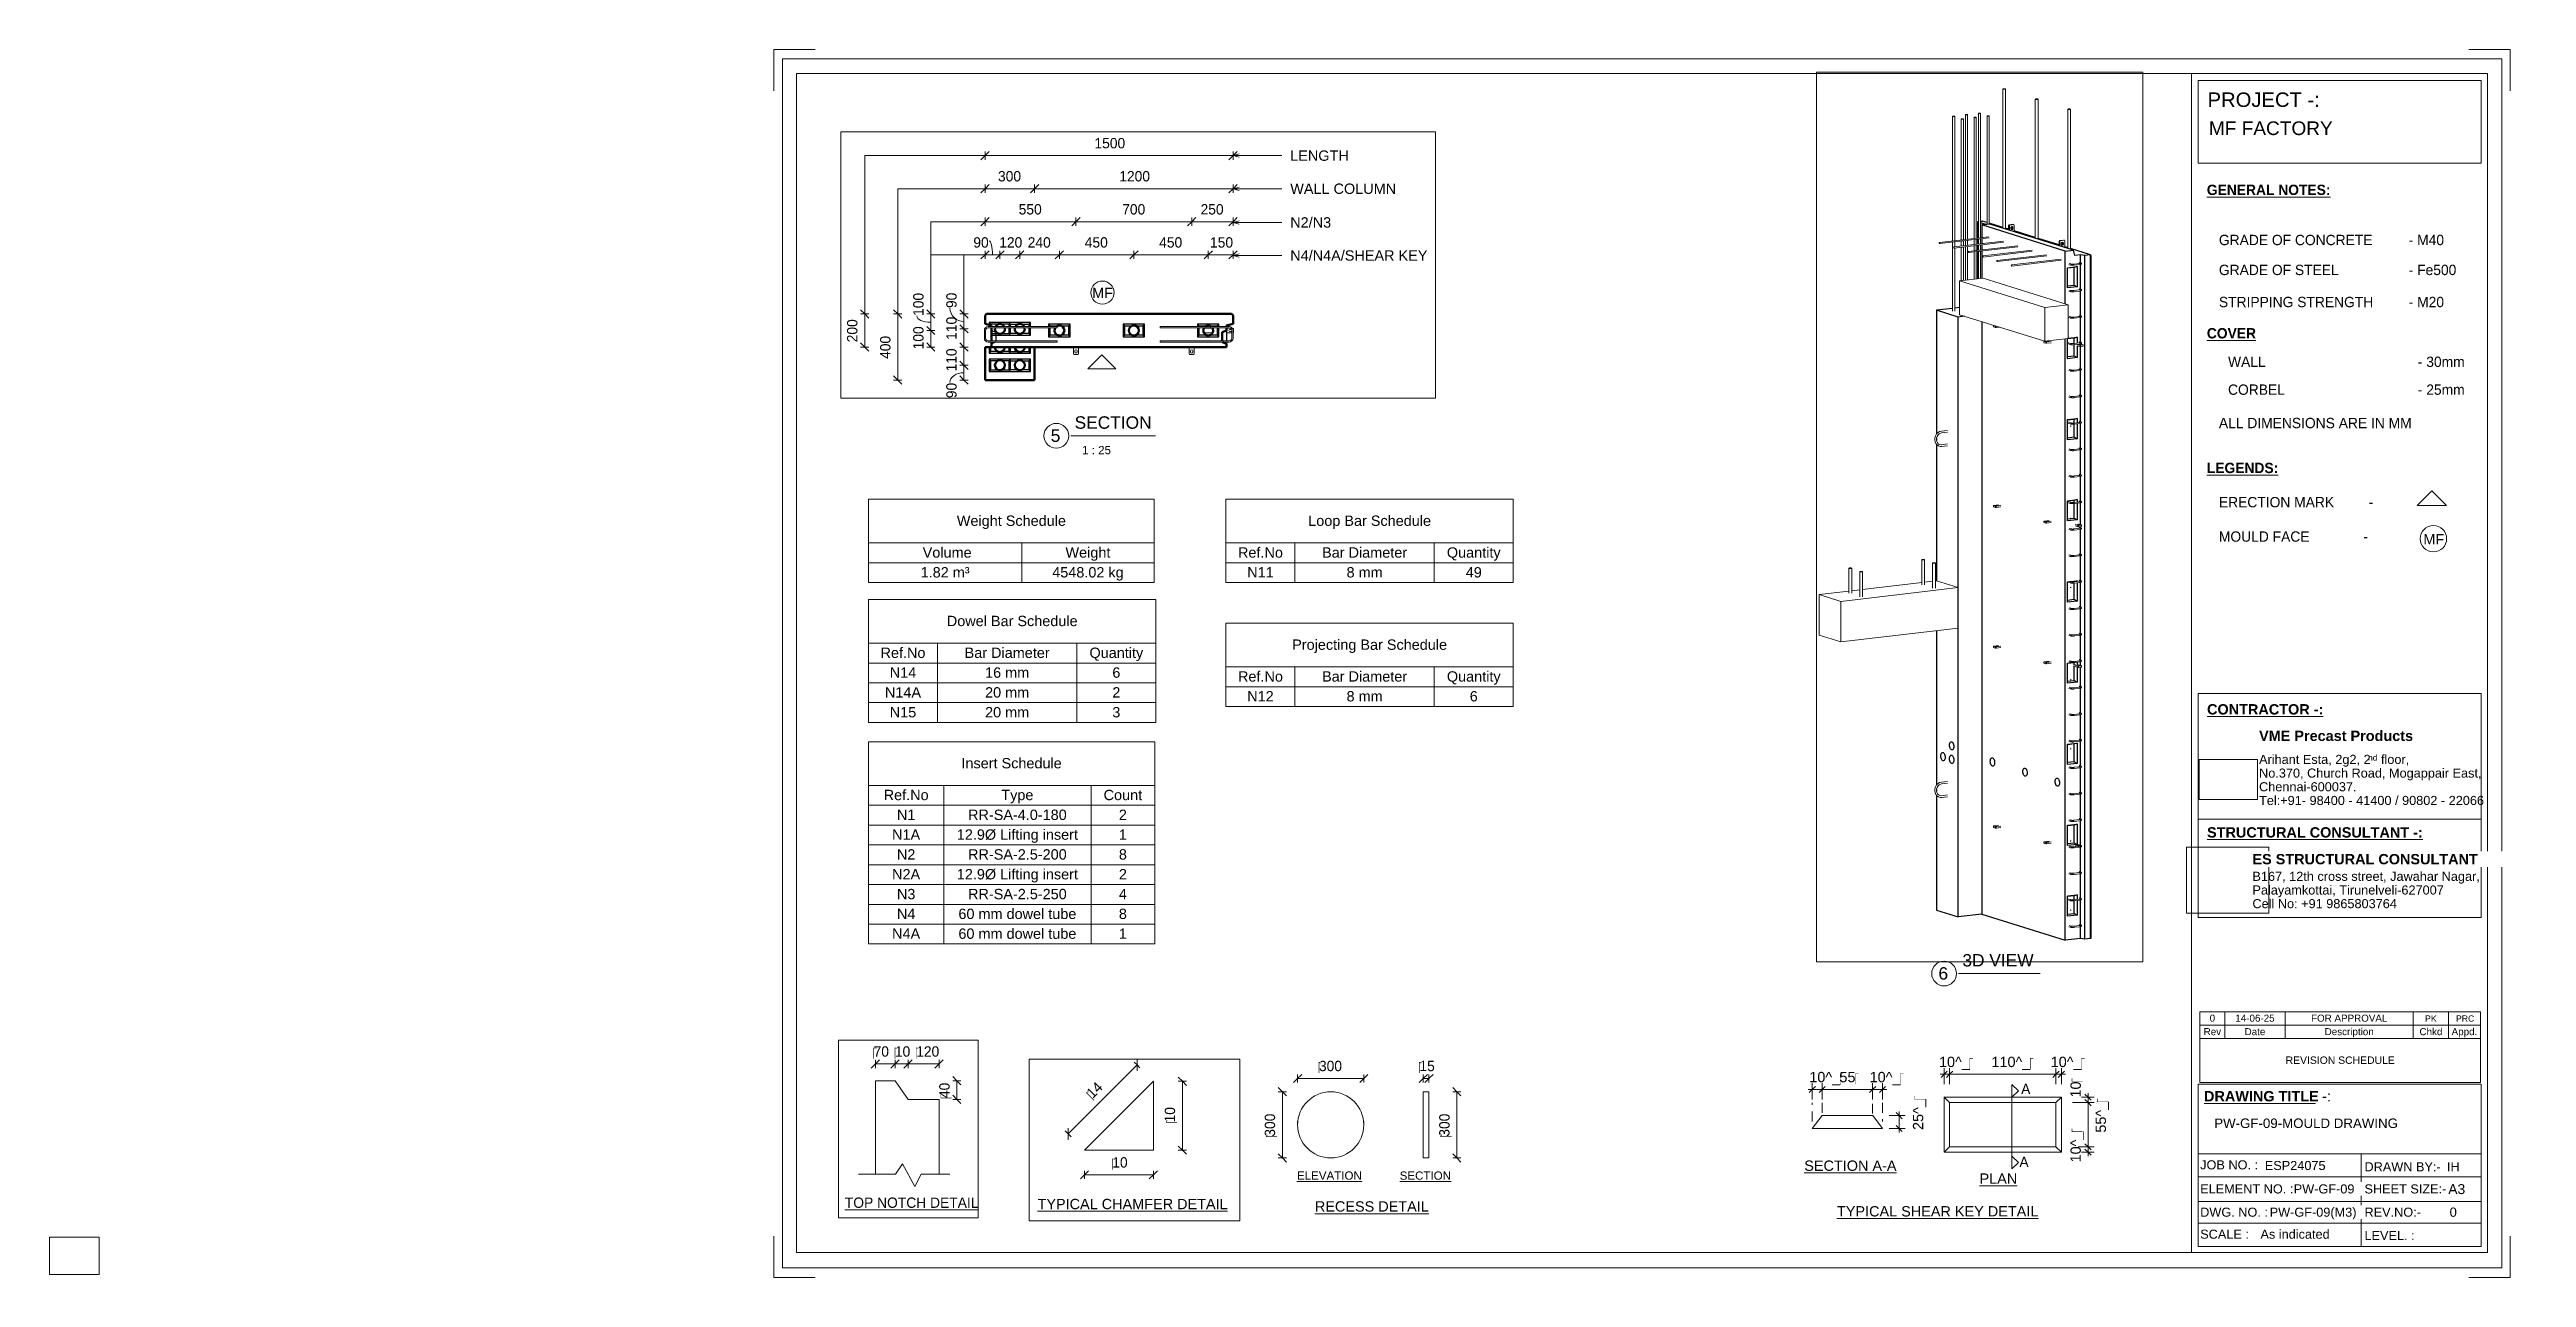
# Paper-space layout 'Layout1' of a CAD drawing. Header units: millimetres. Extents: x 0 to 599, y -1 to 296.
# The model-space entities are those that its viewports show. They can reach past a viewport. Long polylines and large blocks are cut down to what shows.
import ezdxf

# ---------------------------------------------------------------- set-up
doc = ezdxf.new("R2010")
doc.units = ezdxf.units.MM
doc.linetypes.add('Dash', pattern=[6.36, 3.18, -3.18])
doc.linetypes.add('Overhead', pattern=[3.97, 2.38, -1.59])
for name, color, linetype, lineweight in [('A-ANNO-DIMS', 211, 'Continuous', 9), ('A-ANNO-DIMS-1', 211, 'Continuous', 9), ('A-ANNO-DIMS-25', 211, 'Continuous', 9), ('A-ANNO-DIMS-3', 211, 'Continuous', 9), ('A-ANNO-DIMS-80', 211, 'Continuous', 9), ('A-DETL-MBND', 5, 'Continuous', 18), ('A-DETL-THIN', 151, 'Continuous', 18), ('A-FLOR-OVHD', 1, 'Overhead', 18), ('A-GENM', 13, 'Continuous', 18), ('A-WALL', 113, 'Continuous', 25), ('A-WALL-HDLN', 110, 'Dash', 25), ('G-ANNO-SCHD', 231, 'Continuous', 9), ('G-ANNO-TEXT', 231, 'Continuous', 9), ('G-ANNO-TTLB', 6, 'Continuous', 9), ('G-ANNO-TTLB-MEDM', 33, 'Continuous', 9), ('G-ANNO-TTLB-THIN', 151, 'Continuous', 9), ('S-BEAM', 12, 'Continuous', 18), ('S-RBAR', 171, 'Continuous', 18)]:
    doc.layers.add(name, color=color, linetype=linetype, lineweight=lineweight)
doc.layers.add('G-ANNO-NPLT', color=191, linetype='Continuous')
doc.styles.add('Arial_1', font='arial.ttf', dxfattribs={"height": 7.5})
doc.styles.add('Arial_10', font='arial.ttf', dxfattribs={"height": 2.3})
doc.styles.add('Arial_11', font='arial.ttf', dxfattribs={"height": 1.5})
doc.styles.add('Arial_12', font='arial.ttf', dxfattribs={"height": 2})
doc.styles.add('Arial_13', font='arial.ttf', dxfattribs={"height": 1.8})
doc.styles.add('Arial_14', font='arial.ttf', dxfattribs={"height": 1.7})
doc.styles.add('Arial_15', font='arial.ttf', dxfattribs={"height": 3})
doc.styles.add('Arial_2', font='arial.ttf', dxfattribs={"height": 62.5})
doc.styles.add('Arial_3', font='arial.ttf', dxfattribs={"height": 3.5})
doc.styles.add('Arial_4', font='arial.ttf', dxfattribs={"height": 2.2})
doc.styles.add('Arial_5', font='arial.ttf', dxfattribs={"height": 2.4})
doc.styles.add('Arial_6', font='arial.ttf', dxfattribs={"height": 2.5})
doc.styles.add('Arial_7', font='arial.ttf', dxfattribs={"height": 1.42976})
doc.styles.add('Arial_8', font='arial.ttf', dxfattribs={"height": 2.25})
doc.styles.add('Arial_9', font='arial.ttf', dxfattribs={"height": 3.3})
doc.styles.add('Arial_B', font='arialbd.ttf', dxfattribs={"height": 2.5})
doc.styles.add('Nirmala UI Semilight_1', font='NirmalaS.ttf', dxfattribs={"height": 7.5})
doc.styles.add('Nirmala UI Semilight_2', font='NirmalaS.ttf', dxfattribs={"height": 200})
doc.styles.add('Nirmala UI Semilight_3', font='NirmalaS.ttf', dxfattribs={"height": 200})
doc.styles.add('Nirmala UI Semilight_4', font='NirmalaS.ttf', dxfattribs={"height": 62.5})
doc.styles.add('Nirmala UI Semilight_5', font='NirmalaS.ttf', dxfattribs={"height": 2.5})
doc.styles.add('Nirmala UI Semilight_6', font='NirmalaS.ttf', dxfattribs={"height": 2.5})
doc.styles.add('Nirmala UI Semilight_B', font='', dxfattribs={"height": 2.5})
doc.styles.get('Nirmala UI Semilight_B').set_extended_font_data('Nirmala UI Semilight', bold=True)
doc.dimstyles.new('Arrow_Filled_-_2_5_NI_UI', dxfattribs={"dimscale": 304.8, "dimtxt": 7.85523, "dimasz": 0.019685, "dimexe": 0.009843, "dimexo": 0.0625, "dimgap": 0.009843, "dimtad": 1, "dimdec": 0, "dimzin": 0, "dimdsep": 46, "dimtxsty": 'Nirmala UI Semilight_1', "dimblk1": 'OBLIQUE', "dimblk2": 'OBLIQUE', "dimsah": 1, "dimcen": 0.09, "dimazin": 0, "dimtfac": 1, "dimtdec": 4, "dimtix": 1, "dimtmove": 0, "dimatfit": 3, "dimfxl": 0.009843, "dimfxlon": 1, "dimtvp": 1, "dimtolj": 1, "dimtzin": 0, "dimarcsym": 2})
doc.dimstyles.new('Arrow_Filled_-_2_5_NI_UI_1', dxfattribs={"dimscale": 304.8, "dimtxt": 209.472789, "dimasz": 0.524934, "dimexe": 0.262467, "dimexo": 0.0625, "dimgap": 0.262467, "dimtad": 1, "dimdec": 0, "dimzin": 0, "dimdsep": 46, "dimtxsty": 'Nirmala UI Semilight_2', "dimblk1": 'OBLIQUE', "dimblk2": 'OBLIQUE', "dimsah": 1, "dimcen": 0.09, "dimazin": 0, "dimtfac": 1, "dimtdec": 4, "dimtix": 1, "dimtmove": 2, "dimatfit": 3, "dimfxl": 0.262467, "dimfxlon": 1, "dimtvp": 1, "dimtolj": 1, "dimtzin": 0, "dimarcsym": 2})
doc.dimstyles.new('Arrow_Filled_-_2_5_NI_UI_2', dxfattribs={"dimscale": 304.8, "dimtxt": 209.472789, "dimasz": 0.524934, "dimexe": 0.262467, "dimexo": 0.0625, "dimgap": 0.262467, "dimtad": 1, "dimdec": 0, "dimzin": 0, "dimdsep": 46, "dimtxsty": 'Nirmala UI Semilight_2', "dimblk1": 'OBLIQUE', "dimblk2": 'OBLIQUE', "dimsah": 1, "dimcen": 0.09, "dimazin": 0, "dimtfac": 1, "dimtdec": 4, "dimtix": 1, "dimtmove": 0, "dimatfit": 3, "dimfxl": 0.262467, "dimfxlon": 1, "dimtvp": 1, "dimtolj": 1, "dimtzin": 0, "dimarcsym": 2})
doc.dimstyles.new('Arrow_Filled_-_2_5_NI_UI_3', dxfattribs={"dimscale": 304.8, "dimtxt": 65.460247, "dimasz": 0.164042, "dimexe": 0.082021, "dimexo": 0.0625, "dimgap": 0.082021, "dimtad": 1, "dimdec": 0, "dimzin": 0, "dimdsep": 46, "dimtxsty": 'Nirmala UI Semilight_4', "dimblk1": 'OBLIQUE', "dimblk2": 'OBLIQUE', "dimsah": 1, "dimcen": 0.09, "dimazin": 0, "dimtfac": 1, "dimtdec": 4, "dimtix": 1, "dimtmove": 0, "dimatfit": 3, "dimfxl": 0.082021, "dimfxlon": 1, "dimtvp": 1, "dimtolj": 1, "dimtzin": 0, "dimarcsym": 2})
doc.dimstyles.new('Arrow_Filled_-_2_5_NI_UI_4', dxfattribs={"dimscale": 304.8, "dimtxt": 65.460247, "dimasz": 0.164042, "dimexe": 0.082021, "dimexo": 0.0625, "dimgap": 0.082021, "dimtad": 1, "dimdec": 0, "dimzin": 0, "dimdsep": 46, "dimtxsty": 'Nirmala UI Semilight_4', "dimblk1": 'OBLIQUE', "dimblk2": 'OBLIQUE', "dimsah": 1, "dimcen": 0.09, "dimazin": 0, "dimtfac": 1, "dimtdec": 4, "dimtix": 1, "dimtmove": 1, "dimatfit": 3, "dimfxl": 0.082021, "dimfxlon": 1, "dimtvp": 1, "dimtolj": 1, "dimtzin": 0, "dimarcsym": 2})
doc.dimstyles.new('Arrow_Filled_-_2_5_NI_UI_5', dxfattribs={"dimscale": 304.8, "dimtxt": 65.460247, "dimasz": 0.164042, "dimexe": 0.082021, "dimexo": 0.0625, "dimgap": 0.082021, "dimtad": 1, "dimdec": 0, "dimzin": 0, "dimdsep": 46, "dimtxsty": 'Nirmala UI Semilight_4', "dimblk1": 'OBLIQUE', "dimblk2": 'OBLIQUE', "dimsah": 1, "dimcen": 0.09, "dimazin": 0, "dimtfac": 1, "dimtdec": 4, "dimtix": 1, "dimtmove": 2, "dimatfit": 3, "dimfxl": 0.082021, "dimfxlon": 1, "dimtvp": 1, "dimtolj": 1, "dimtzin": 0, "dimarcsym": 2})
doc.dimstyles.new('Arrow_Filled_-_2_5_NI_UI_6', dxfattribs={"dimscale": 304.8, "dimtxt": 2.61841, "dimasz": 0.006562, "dimexe": 0.003281, "dimexo": 0.0625, "dimgap": 0.003281, "dimtad": 1, "dimdec": 0, "dimzin": 0, "dimdsep": 46, "dimtxsty": 'Nirmala UI Semilight_6', "dimblk1": 'OBLIQUE', "dimblk2": 'OBLIQUE', "dimsah": 1, "dimcen": 0.09, "dimazin": 0, "dimtfac": 1, "dimtdec": 4, "dimtix": 1, "dimtmove": 0, "dimatfit": 3, "dimfxl": 0.003281, "dimfxlon": 1, "dimtvp": 1, "dimtolj": 1, "dimtzin": 0, "dimarcsym": 2})
doc.dimstyles.new('Diagonal_-_2_5mm_Arial', dxfattribs={"dimscale": 304.8, "dimtxt": 2.550648, "dimasz": 0.004921, "dimexe": 0.004921, "dimexo": 0.0625, "dimgap": 0.003281, "dimtad": 1, "dimdec": 0, "dimzin": 0, "dimdsep": 46, "dimtxsty": 'Arial_6', "dimblk1": 'OBLIQUE', "dimblk2": 'OBLIQUE', "dimsah": 1, "dimcen": 0.09, "dimdle": 0.003281, "dimazin": 0, "dimtfac": 1, "dimtdec": 4, "dimtix": 1, "dimtmove": 2, "dimatfit": 3, "dimfxl": 0.007874, "dimfxlon": 1, "dimtvp": 1, "dimtolj": 1, "dimtzin": 0, "dimarcsym": 2})
doc.dimstyles.new('Diagonal_-_2_5mm_Arial_1', dxfattribs={"dimscale": 304.8, "dimtxt": 2.550648, "dimasz": 0.004921, "dimexe": 0.004921, "dimexo": 0.0625, "dimgap": 0.003281, "dimtad": 1, "dimdec": 0, "dimzin": 0, "dimdsep": 46, "dimtxsty": 'Arial_6', "dimblk1": 'OBLIQUE', "dimblk2": 'OBLIQUE', "dimsah": 1, "dimcen": 0.09, "dimdle": 0.003281, "dimazin": 0, "dimtfac": 1, "dimtdec": 4, "dimtix": 1, "dimtmove": 0, "dimatfit": 3, "dimfxl": 0.007874, "dimfxlon": 1, "dimtvp": 1, "dimtolj": 1, "dimtzin": 0, "dimarcsym": 2})
picture_1 = doc.add_image_def('image1.jpg', size_in_pixel=(996, 686))
picture_2 = doc.add_image_def('image2.jpg', size_in_pixel=(1600, 1280))

psp = doc.layouts.get("Layout1")

msp = doc.modelspace()

# ---------------------------------------------------------------- texts
at = {"layer": 'G-ANNO-TEXT', "color": 7, "char_height": 62.5, "attachment_point": 1, "style": 'Arial_2'}
for s, insert, width, rotation in [('LENGTH', (4132.25, 14102.48), 428.9028, 0.00066), ('WALL COLUMN', (4132.25, 13902.48), 775.6327, 0.00066), ('N2/N3', (4132.26, 13698.73), 298.6286, 0.00066), ('N4/N4A/SHEAR KEY', (4132.26, 13498.62), 1002.1094, 0.00066), ('MF', (2934.33, 13272.36), 150.3164, 359.99934)]:
    msp.add_mtext(s, dxfattribs=dict(at, insert=insert, width=width, rotation=rotation))
at = {"layer": 'G-ANNO-TEXT', "color": 7, "attachment_point": 1}
for s, insert, char_height, width, style in [('\\LTYPICAL CHAMFER DETAIL', (-2062.79, 3087.48), 7.5, 166.9113, 'Arial_1'), ('\\LTOP NOTCH DETAIL', (-1525.88, 1307.17), 200, 2975.864, 'Nirmala UI Semilight_3')]:
    msp.add_mtext(s, dxfattribs=dict(at, insert=insert, char_height=char_height, width=width, style=style))

# ---------------------------------------------------------------- blocks, each defined once
blk = doc.blocks.new('ES-Landscape-A3 - ES-Landscape-A3-502445-PW-GF-09-MOULD DRAWING')
at = {"layer": 'G-ANNO-TTLB'}
for p, q in [((175.24, 296.27), (185.24, 296.27)), ((175.24, 296.27), (175.24, 286.27)), ((595.24, 296.27), (585.24, 296.27)), ((595.24, 296.27), (595.24, 286.27)), ((519.77, 140.54), (588.2, 140.54)), ((519.77, 86.33), (519.77, 140.54)), ((588.2, 86.33), (588.2, 140.54)), ((519.77, 110.14), (588.2, 110.14)), ((519.77, 6.78), (519.77, 46.03)), ((588.2, 6.78), (588.2, 46.03)), ((559.23, 29.2), (559.23, 6.78)), ((175.24, -0.73), (175.24, 9.27)), ((595.24, -0.73), (595.24, 9.27)), ((175.24, -0.73), (185.24, -0.73)), ((595.24, -0.73), (585.24, -0.73))]:
    blk.add_line(p, q, dxfattribs=at)
at = {"layer": 'G-ANNO-TTLB-MEDM'}
for p, q in [((180.73, 290.44), (180.73, 5.31)), ((180.73, 290.44), (589.79, 290.44)), ((518.17, 290.44), (518.17, 5.31)), ((519.77, 268.77), (519.77, 288.77)), ((519.77, 288.77), (588.2, 288.77)), ((588.2, 288.77), (588.2, 268.77)), ((589.79, 290.44), (589.79, 5.31)), ((588.2, 268.77), (519.77, 268.77)), ((519.77, 86.33), (588.2, 86.33)), ((519.77, 6.78), (588.2, 6.78)), ((180.73, 5.31), (589.79, 5.31))]:
    blk.add_line(p, q, dxfattribs=at)
at = {"layer": 'G-ANNO-TTLB-THIN'}
for p, q in [((177.29, 294.03), (177.29, 1.56)), ((593.23, 294.03), (177.29, 294.03)), ((593.23, 1.56), (593.23, 294.03)), ((519.77, 46.03), (588.2, 46.03)), ((519.77, 29.2), (588.2, 29.2)), ((519.77, 23.64), (588.2, 23.64)), ((519.77, 17.68), (588.2, 17.68)), ((519.77, 12.43), (588.2, 12.43)), ((177.29, 1.56), (593.23, 1.56))]:
    blk.add_line(p, q, dxfattribs=at)
at = {"layer": 'G-ANNO-TTLB', "char_height": 2.2, "attachment_point": 1, "style": 'Arial_4'}
for s, insert, width in [('No.370, Church Road, Mogappair East,', (534.5, 122.37), 63.4135), ('Tel:+91- 98400 - 41400 / 90802 - 22066 ', (534.5, 115.75), 65.2574), ('Chennai-600037.', (534.5, 119.06), 27.6582), ('Cell No: +91 9865803764', (532.9, 90.79), 41.0464), ('Palayamkottai, Tirunelveli-627007', (532.9, 94.09), 54.4346), ('JOB NO. :', (520.26, 27.61), 16.5949), ('DRAWN BY:-', (560, 27.14), 21.7257), ('ELEMENT NO. :', (520.26, 21.79), 26.5359), ('SHEET SIZE:-', (560, 21.79), 23.2489), ('DWG. NO. :', (520.26, 16.16), 19.481), ('REV.NO:-', (560, 16.16), 16.0338), ('SCALE :', (520.26, 10.84), 13.8692), ('LEVEL. :', (560, 10.53), 14.3502)]:
    blk.add_mtext(s, dxfattribs=dict(at, insert=insert, width=width))
at = {"layer": 'G-ANNO-TTLB'}
image = blk.add_image(picture_1, insert=(520, 114.84), size_in_units=(14.11, 9.72), dxfattribs=at)
image.dxf.flags = 7
image = blk.add_image(picture_2, insert=(516.95, 87.39), size_in_units=(19.92, 15.93), dxfattribs=at)
image.dxf.flags = 7
at = {"layer": 'G-ANNO-TTLB', "attachment_point": 1, "bg_fill": 3, "box_fill_scale": 1.25, "bg_fill_color": 256, "bg_fill_true_color": 13158600, "bg_fill_transparency": 0}
for s, insert, char_height, width, style in [('PROJECT -:', (522.05, 285.89), 3.5, 33.3502, 'Arial_3'), ('\\LCONTRACTOR -:', (521.92, 137.94), 2.5, 33.9114, 'Arial_B'), ('\\LSTRUCTURAL CONSULTANT -:', (521.92, 108.18), 2.5, 62.8523, 'Arial_B'), ('\\LDRAWING TITLE', (521.19, 44.36), 2.5, 33.4304, 'Arial_B'), ('A3', (580.27, 21.84), 2.4, 4.9705, 'Arial_5')]:
    blk.add_mtext(s, dxfattribs=dict(at, insert=insert, char_height=char_height, width=width, style=style))
at = {"layer": 'G-ANNO-TTLB', "char_height": 2.5, "attachment_point": 1, "style": 'Arial_B', "bg_fill": 3, "box_fill_scale": 1.25, "bg_fill_color": 256, "bg_fill_true_color": 13158600, "bg_fill_transparency": 0}
for s, insert, width in [('VME Precast Products', (534.5, 131.53), 45.135), ('ES STRUCTURAL CONSULTANT', (532.9, 101.7), 65.6582), ('\\fArial|b1|i0|c0|p34|; ', (548.78, 44.36), 1.2025)]:
    blk.add_mtext(s, dxfattribs=dict(at, insert=insert, width=width))
at = {"layer": 'G-ANNO-TTLB', "attachment_point": 1}
for s, insert, char_height, width, style in [('Arihant Esta, 2g2, 2', (534.5, 125.68), 2.2, 31.9873, 'Arial_4'), ('nd', (560.89, 125.72), 1.43, 2.7257, 'Arial_7'), (' floor,', (563.14, 125.68), 2.2, 9.1392, 'Arial_4'), ('B167, 12th cross street, Jawahar Nagar,', (532.9, 97.4), 2.2, 65.1772, 'Arial_4')]:
    blk.add_mtext(s, dxfattribs=dict(at, insert=insert, char_height=char_height, width=width, style=style))
at = {"layer": 'G-ANNO-TTLB', "insert": (549.77, 44.36), "char_height": 2.5, "width": 2.6456, "attachment_point": 1, "style": 'Arial_6', "bg_fill": 3, "box_fill_scale": 1.25, "bg_fill_color": 256, "bg_fill_true_color": 13158600, "bg_fill_transparency": 0}
blk.add_mtext('-:', dxfattribs=at)
blk = doc.blocks.new('DIMBLOCK28-PW-GF-09-MOULD DRAWING')
at = {"layer": 'A-ANNO-DIMS-1'}
for p, q in [((493.13, 42.87), (491.57, 42.87)), ((493.13, 43.87), (493.13, 41.55)), ((493.13, 42.87), (494.63, 42.87)), ((493.13, 41.55), (489.33, 41.55)), ((493.13, 41.55), (494.63, 41.55))]:
    blk.add_line(p, q, dxfattribs=at)
at = {"layer": 'A-ANNO-DIMS-1', "lineweight": 35}
for p, q in [((493.13, 42.87), (492.38, 43.62)), ((493.13, 41.55), (492.38, 42.3)), ((493.13, 42.87), (493.88, 42.12)), ((493.13, 41.55), (493.88, 40.8))]:
    blk.add_line(p, q, dxfattribs=at)
at = {"layer": 'A-ANNO-DIMS-1', "color": 0, "insert": (488.88, 42.79), "char_height": 2.5, "width": 4.6147, "attachment_point": 1, "rotation": 90, "line_spacing_factor": 0.941778, "style": 'Arial_6'}
blk.add_mtext('10\\fArial|b0|i0|c254|p34|;\u202a', dxfattribs=at)
blk = doc.blocks.new('_Oblique')
at = {"color": 0, "linetype": 'ByBlock', "lineweight": -2}
blk.add_line((-0.5, -0.5), (0.5, 0.5), dxfattribs=at)
blk = doc.blocks.new('DIMBLOCK29-PW-GF-09-MOULD DRAWING')
at = {"layer": 'A-ANNO-DIMS-1', "lineweight": 35}
for p, q in [((493.13, 41.55), (492.38, 42.3)), ((493.13, 41.55), (493.88, 40.8)), ((493.13, 30.88), (492.38, 31.63)), ((493.13, 30.88), (493.88, 30.13))]:
    blk.add_line(p, q, dxfattribs=at)
at = {"layer": 'A-ANNO-DIMS-1'}
for p, q in [((493.13, 41.55), (489.33, 41.55)), ((493.13, 41.55), (493.13, 30.88)), ((493.13, 41.55), (494.63, 41.55)), ((493.13, 30.88), (490.73, 30.88)), ((493.13, 30.88), (494.63, 30.88))]:
    blk.add_line(p, q, dxfattribs=at)
at = {"layer": 'A-ANNO-DIMS-1', "color": 0, "insert": (494.97, 34.29), "char_height": 2.5, "width": 4.6147, "attachment_point": 1, "rotation": 90, "line_spacing_factor": 0.941778, "style": 'Arial_6'}
blk.add_mtext('55^_\\fArial|b0|i0|c254|p34|;\u202a', dxfattribs=at)
blk = doc.blocks.new('DIMBLOCK30-PW-GF-09-MOULD DRAWING')
at = {"layer": 'A-ANNO-DIMS-1'}
for p, q in [((493.13, 30.88), (490.73, 30.88)), ((493.13, 30.88), (493.13, 28.57)), ((493.13, 30.88), (494.63, 30.88)), ((493.13, 29.57), (491.57, 29.57)), ((493.13, 29.57), (494.63, 29.57))]:
    blk.add_line(p, q, dxfattribs=at)
at = {"layer": 'A-ANNO-DIMS-1', "lineweight": 35}
for p, q in [((493.13, 30.88), (492.38, 31.63)), ((493.13, 29.57), (492.38, 30.32)), ((493.13, 30.88), (493.88, 30.13)), ((493.13, 29.57), (493.88, 28.82))]:
    blk.add_line(p, q, dxfattribs=at)
at = {"layer": 'A-ANNO-DIMS-1', "color": 0, "insert": (488.88, 27.09), "char_height": 2.5, "width": 4.6147, "attachment_point": 1, "rotation": 90, "line_spacing_factor": 0.941778, "style": 'Arial_6'}
blk.add_mtext('10^_\\fArial|b0|i0|c254|p34|;\u202a', dxfattribs=at)
blk = doc.blocks.new('DIMBLOCK31-PW-GF-09-MOULD DRAWING')
at = {"layer": 'A-ANNO-DIMS-1'}
for p, q in [((457.33, 48.41), (459.65, 48.41)), ((458.33, 48.41), (458.33, 49.91)), ((458.33, 48.41), (458.33, 46.01)), ((459.65, 48.41), (459.65, 49.91)), ((459.65, 48.41), (459.65, 46.01))]:
    blk.add_line(p, q, dxfattribs=at)
at = {"layer": 'A-ANNO-DIMS-1', "lineweight": 35}
for p, q in [((458.33, 48.41), (457.58, 47.66)), ((458.33, 48.41), (459.08, 49.16)), ((459.65, 48.41), (458.9, 47.66)), ((459.65, 48.41), (460.4, 49.16))]:
    blk.add_line(p, q, dxfattribs=at)
at = {"layer": 'A-ANNO-DIMS-1', "color": 0, "insert": (457.07, 52.66), "char_height": 2.5, "width": 4.6147, "attachment_point": 1, "line_spacing_factor": 0.941778, "style": 'Arial_6'}
blk.add_mtext('10^_\\fArial|b0|i0|c254|p34|;\u202a', dxfattribs=at)
blk = doc.blocks.new('DIMBLOCK32-PW-GF-09-MOULD DRAWING')
at = {"layer": 'A-ANNO-DIMS-1', "lineweight": 35}
for p, q in [((459.65, 48.41), (458.9, 47.66)), ((459.65, 48.41), (460.4, 49.16)), ((485.36, 48.41), (484.61, 47.66)), ((485.36, 48.41), (486.11, 49.16))]:
    blk.add_line(p, q, dxfattribs=at)
at = {"layer": 'A-ANNO-DIMS-1'}
for p, q in [((459.65, 48.41), (459.65, 49.91)), ((459.65, 48.41), (485.36, 48.41)), ((459.65, 48.41), (459.65, 46.01)), ((485.36, 48.41), (485.36, 49.91)), ((485.36, 48.41), (485.36, 46.01))]:
    blk.add_line(p, q, dxfattribs=at)
at = {"layer": 'A-ANNO-DIMS-1', "color": 0, "insert": (469.76, 52.66), "char_height": 2.5, "width": 6.5924, "attachment_point": 1, "line_spacing_factor": 0.941778, "style": 'Arial_6'}
blk.add_mtext('110^_\\fArial|b0|i0|c254|p34|;\u202a', dxfattribs=at)
blk = doc.blocks.new('DIMBLOCK33-PW-GF-09-MOULD DRAWING')
at = {"layer": 'A-ANNO-DIMS-1', "lineweight": 35}
for p, q in [((485.36, 48.41), (484.61, 47.66)), ((485.36, 48.41), (486.11, 49.16)), ((486.67, 48.41), (485.92, 47.66)), ((486.67, 48.41), (487.42, 49.16))]:
    blk.add_line(p, q, dxfattribs=at)
at = {"layer": 'A-ANNO-DIMS-1'}
for p, q in [((485.36, 48.41), (485.36, 49.91)), ((485.36, 48.41), (487.67, 48.41)), ((485.36, 48.41), (485.36, 46.01)), ((486.67, 48.41), (486.67, 49.91)), ((486.67, 48.41), (486.67, 46.01))]:
    blk.add_line(p, q, dxfattribs=at)
at = {"layer": 'A-ANNO-DIMS-1', "color": 0, "insert": (484.09, 52.66), "char_height": 2.5, "width": 4.6147, "attachment_point": 1, "line_spacing_factor": 0.941778, "style": 'Arial_6'}
blk.add_mtext('10^_\\fArial|b0|i0|c254|p34|;\u202a', dxfattribs=at)
blk = doc.blocks.new('DIMBLOCK34-PW-GF-09-MOULD DRAWING')
at = {"layer": 'A-ANNO-DIMS-1'}
for p, q in [((447.43, 38.41), (445.03, 38.41)), ((447.43, 39.41), (447.43, 34.31)), ((447.43, 38.41), (448.93, 38.41)), ((447.43, 35.31), (445.03, 35.31)), ((447.43, 35.31), (448.93, 35.31))]:
    blk.add_line(p, q, dxfattribs=at)
at = {"layer": 'A-ANNO-DIMS-1', "lineweight": 35}
for p, q in [((447.43, 38.41), (446.68, 39.16)), ((447.43, 35.31), (446.68, 36.06)), ((447.43, 38.41), (448.18, 37.66)), ((447.43, 35.31), (448.18, 34.56))]:
    blk.add_line(p, q, dxfattribs=at)
at = {"layer": 'A-ANNO-DIMS-1', "color": 0, "insert": (450.76, 34.94), "char_height": 2.5, "width": 4.6147, "attachment_point": 1, "rotation": 90, "line_spacing_factor": 0.941778, "style": 'Arial_6'}
blk.add_mtext('25^_\\fArial|b0|i0|c254|p34|;\u202a', dxfattribs=at)
blk = doc.blocks.new('DIMBLOCK35-PW-GF-09-MOULD DRAWING')
at = {"layer": 'A-ANNO-DIMS-1'}
for p, q in [((425.42, 44.75), (428.82, 44.75)), ((426.42, 44.75), (426.42, 46.25)), ((426.42, 44.75), (426.42, 42.35)), ((428.82, 44.75), (428.82, 46.25)), ((428.82, 44.75), (428.82, 42.35))]:
    blk.add_line(p, q, dxfattribs=at)
at = {"layer": 'A-ANNO-DIMS-1', "lineweight": 35}
for p, q in [((426.42, 44.75), (425.67, 44)), ((426.42, 44.75), (427.17, 45.5)), ((428.82, 44.75), (428.07, 44)), ((428.82, 44.75), (429.57, 45.5))]:
    blk.add_line(p, q, dxfattribs=at)
at = {"layer": 'A-ANNO-DIMS-1', "color": 0, "insert": (425.7, 48.99), "char_height": 2.5, "width": 4.6147, "attachment_point": 1, "line_spacing_factor": 0.941778, "style": 'Arial_6'}
blk.add_mtext('10^_\\fArial|b0|i0|c254|p34|;\u202a', dxfattribs=at)
blk = doc.blocks.new('DIMBLOCK36-PW-GF-09-MOULD DRAWING')
at = {"layer": 'A-ANNO-DIMS-1', "lineweight": 35}
for p, q in [((428.82, 44.75), (428.07, 44)), ((428.82, 44.75), (429.57, 45.5)), ((441.01, 44.75), (440.26, 44)), ((441.01, 44.75), (441.76, 45.5))]:
    blk.add_line(p, q, dxfattribs=at)
at = {"layer": 'A-ANNO-DIMS-1'}
for p, q in [((428.82, 44.75), (428.82, 46.25)), ((428.82, 44.75), (441.01, 44.75)), ((428.82, 44.75), (428.82, 42.35)), ((441.01, 44.75), (441.01, 46.25)), ((441.01, 44.75), (441.01, 42.35))]:
    blk.add_line(p, q, dxfattribs=at)
at = {"layer": 'A-ANNO-DIMS-1', "color": 0, "insert": (432.99, 48.99), "char_height": 2.5, "width": 4.6147, "attachment_point": 1, "line_spacing_factor": 0.941778, "style": 'Arial_6'}
blk.add_mtext('55\\fArial|b0|i0|c254|p34|;\u202a', dxfattribs=at)
blk = doc.blocks.new('DIMBLOCK37-PW-GF-09-MOULD DRAWING')
at = {"layer": 'A-ANNO-DIMS-1', "lineweight": 35}
for p, q in [((441.01, 44.75), (440.26, 44)), ((441.01, 44.75), (441.76, 45.5)), ((443.42, 44.75), (442.67, 44)), ((443.42, 44.75), (444.17, 45.5))]:
    blk.add_line(p, q, dxfattribs=at)
at = {"layer": 'A-ANNO-DIMS-1'}
for p, q in [((441.01, 44.75), (441.01, 46.25)), ((441.01, 44.75), (444.42, 44.75)), ((441.01, 44.75), (441.01, 42.35)), ((443.42, 44.75), (443.42, 46.25)), ((443.42, 44.75), (443.42, 42.35))]:
    blk.add_line(p, q, dxfattribs=at)
at = {"layer": 'A-ANNO-DIMS-1', "color": 0, "insert": (440.29, 48.99), "char_height": 2.5, "width": 4.6147, "attachment_point": 1, "line_spacing_factor": 0.941778, "style": 'Arial_6'}
blk.add_mtext('10^_\\fArial|b0|i0|c254|p34|;\u202a', dxfattribs=at)
blk = doc.blocks.new('DIMBLOCK38-PW-GF-09-MOULD DRAWING')
at = {"layer": 'A-ANNO-DIMS-1'}
for p, q in [((298.23, 44.18), (297.23, 45.18)), ((298.23, 44.18), (297.23, 44.18)), ((298.23, 28.18), (298.23, 44.18)), ((298.23, 44.18), (299.23, 43.18)), ((298.23, 44.18), (299.23, 44.18)), ((298.23, 28.18), (297.23, 29.18)), ((298.23, 28.18), (297.23, 28.18)), ((298.23, 28.18), (299.23, 27.18)), ((298.23, 28.18), (299.23, 28.18))]:
    blk.add_line(p, q, dxfattribs=at)
at = {"layer": 'A-ANNO-DIMS-1', "color": 0, "insert": (293.97, 33.32), "char_height": 2.5, "width": 6.8555, "attachment_point": 1, "rotation": 90, "line_spacing_factor": 1.142579, "style": 'Nirmala UI Semilight_6'}
blk.add_mtext('\u202a300', dxfattribs=at)
blk = doc.blocks.new('DIMBLOCK39-PW-GF-09-MOULD DRAWING')
at = {"layer": 'A-ANNO-DIMS-1'}
for p, q in [((301.93, 47.4), (302.93, 48.4)), ((301.93, 47.4), (301.93, 48.4)), ((317.93, 47.4), (318.93, 48.4)), ((317.93, 47.4), (317.93, 48.4)), ((301.93, 47.4), (300.93, 46.4)), ((301.93, 47.4), (317.93, 47.4)), ((301.93, 47.4), (301.93, 46.4)), ((317.93, 47.4), (316.93, 46.4)), ((317.93, 47.4), (317.93, 46.4))]:
    blk.add_line(p, q, dxfattribs=at)
at = {"layer": 'A-ANNO-DIMS-1', "color": 0, "insert": (307.08, 51.67), "char_height": 2.5, "width": 6.8555, "attachment_point": 1, "line_spacing_factor": 1.142579, "style": 'Nirmala UI Semilight_6'}
blk.add_mtext('\u202a300', dxfattribs=at)
blk = doc.blocks.new('DIMBLOCK40-PW-GF-09-MOULD DRAWING')
at = {"layer": 'A-ANNO-DIMS-1'}
for p, q in [((332.32, 47.4), (333.32, 48.4)), ((332.32, 47.4), (332.32, 48.4)), ((333.69, 47.4), (334.69, 48.4)), ((333.69, 47.4), (333.69, 48.4)), ((332.32, 47.4), (331.32, 46.4)), ((332.32, 47.4), (333.69, 47.4)), ((332.32, 47.4), (332.32, 46.4)), ((333.69, 47.4), (332.69, 46.4)), ((333.69, 47.4), (333.69, 46.4))]:
    blk.add_line(p, q, dxfattribs=at)
at = {"layer": 'A-ANNO-DIMS-1', "color": 0, "insert": (331.38, 51.67), "char_height": 2.5, "width": 3.8848, "attachment_point": 1, "line_spacing_factor": 1.142579, "style": 'Nirmala UI Semilight_6'}
blk.add_mtext('\u202a15', dxfattribs=at)
blk = doc.blocks.new('DIMBLOCK41-PW-GF-09-MOULD DRAWING')
at = {"layer": 'A-ANNO-DIMS-1'}
for p, q in [((340.44, 44.18), (339.44, 45.18)), ((340.44, 44.18), (339.44, 44.18)), ((340.44, 44.18), (340.44, 28.18)), ((340.44, 44.18), (341.44, 43.18)), ((340.44, 44.18), (341.44, 44.18)), ((340.44, 28.18), (339.44, 29.18)), ((340.44, 28.18), (339.44, 28.18)), ((340.44, 28.18), (341.44, 27.18)), ((340.44, 28.18), (341.44, 28.18))]:
    blk.add_line(p, q, dxfattribs=at)
at = {"layer": 'A-ANNO-DIMS-1', "color": 0, "insert": (336.17, 33.32), "char_height": 2.5, "width": 6.8555, "attachment_point": 1, "rotation": 90, "line_spacing_factor": 1.142579, "style": 'Nirmala UI Semilight_6'}
blk.add_mtext('\u202a300', dxfattribs=at)
blk = doc.blocks.new('Viewport - M_View Title-1040-PW-GF-09-MOULD DRAWING')
at = {"layer": 'G-ANNO-TTLB'}
for start, end in [(360, 180), (180, 0)]:
    blk.add_arc((-3.5, 0), 3, start, end, dxfattribs=at)
blk = doc.blocks.new('RR spread anchor face based - RR-SA-2_5-200-2134315-Elevation Top2')
at = {"layer": 'A-GENM'}
for p, q in [((15849.64, 12913.8), (15849.64, 12873.8)), ((15879.64, 12873.8), (15879.64, 12913.8)), ((15857.64, 12884.3), (15857.64, 12890.3)), ((15871.64, 12890.3), (15871.64, 12884.3)), ((15849.64, 12873.8), (15852.14, 12868.8)), ((15877.14, 12868.8), (15879.64, 12873.8)), ((15852.14, 12868.8), (15877.14, 12868.8))]:
    blk.add_line(p, q, dxfattribs=at)
for centre, start, end in [((15864.64, 12890.3), 0, 180), ((15864.64, 12884.3), 180, 0)]:
    blk.add_arc(centre, 7, start, end, dxfattribs=at)
blk = doc.blocks.new('RR spread anchor face based - RR-SA-2_5-250-1726823-Elevation Top2')
at = {"layer": 'A-GENM'}
for p, q in [((15990.17, 13028.8), (15939.11, 13028.8)), ((16095.81, 13028.8), (16074.64, 13028.8)), ((16112.14, 13028.8), (16109.05, 13028.8)), ((16117.14, 13026.3), (16112.14, 13028.8)), ((16117.14, 13001.3), (16117.14, 13026.3)), ((16095.64, 13020.8), (16101.64, 13020.8)), ((16101.64, 13006.8), (16095.64, 13006.8)), ((15939.11, 12998.8), (15990.17, 12998.8)), ((16074.69, 12998.8), (16106.57, 12998.8)), ((16114.57, 13000.02), (16117.14, 13001.3))]:
    blk.add_line(p, q, dxfattribs=at)
for centre, start, end in [((16095.64, 13013.8), 90, 270), ((16101.64, 13013.8), 60, 90), ((16101.64, 13013.8), 270, 314.81359)]:
    blk.add_arc(centre, 7, start, end, dxfattribs=at)
blk = doc.blocks.new('Rebar Bar - Part 1040416051-431004-3D Ortho')
at = {"layer": 'S-RBAR'}
for p, q in [((18783.16, 3301.81), (18783.16, 2396.99)), ((18799.16, 2398.87), (18799.16, 3301.81)), ((18783.16, 2389.04), (18783.16, 2352.07)), ((18799.16, 2353.95), (18799.16, 2390.98)), ((18783.16, 2344.12), (18783.16, 2307.24)), ((18799.16, 2309.11), (18799.16, 2346)), ((18799.16, 2102.76), (18799.16, 2301.08)), ((18783.16, 2299.2), (18783.16, 2100.88))]:
    blk.add_line(p, q, dxfattribs=at)
for points in [[(18797.98, 3302.61, 0), (18796.67, 3302.93, 0), (18794.98, 3303.16, 0), (18793.03, 3303.3, 0), (18790.95, 3303.34, 0), (18788.89, 3303.28, 0), (18786.98, 3303.12, 0), (18785.36, 3302.87, 0), (18784.13, 3302.54, 0), (18783.38, 3302.17, 0), (18783.17, 3301.77, 0), (18783.49, 3301.38, 0), (18784.35, 3301.01, 0)], [(18784.35, 3301.01, 0), (18785.66, 3300.7, 0), (18787.35, 3300.47, 0), (18789.3, 3300.32, 0), (18791.38, 3300.28, 0), (18793.44, 3300.35, 0), (18795.35, 3300.51, 0), (18796.97, 3300.76, 0), (18798.2, 3301.08, 0), (18798.94, 3301.46, 0), (18799.16, 3301.85, 0), (18798.83, 3302.25, 0), (18797.98, 3302.61, 0)]]:
    blk.add_polyline3d(points, dxfattribs=at)
blk = doc.blocks.new('Rebar Bar - Part 2788612606-431004-3D Ortho')
at = {"layer": 'S-RBAR'}
for p, q in [((18845.85, 3282.24), (18845.85, 2495.51)), ((18861.85, 2497.39), (18861.85, 3282.24))]:
    blk.add_line(p, q, dxfattribs=at)
for points in [[(18860.66, 3283.04, 0), (18859.35, 3283.35, 0), (18857.66, 3283.58, 0), (18855.71, 3283.73, 0), (18853.63, 3283.77, 0), (18851.57, 3283.71, 0), (18849.66, 3283.54, 0), (18848.04, 3283.29, 0), (18846.81, 3282.97, 0), (18846.07, 3282.59, 0), (18845.85, 3282.2, 0), (18846.18, 3281.8, 0), (18847.03, 3281.44, 0)], [(18847.03, 3281.44, 0), (18848.34, 3281.13, 0), (18850.03, 3280.89, 0), (18851.98, 3280.75, 0), (18854.06, 3280.71, 0), (18856.12, 3280.77, 0), (18858.03, 3280.93, 0), (18859.65, 3281.18, 0), (18860.88, 3281.51, 0), (18861.63, 3281.88, 0), (18861.84, 3282.28, 0), (18861.51, 3282.67, 0), (18860.66, 3283.04, 0)]]:
    blk.add_polyline3d(points, dxfattribs=at)
blk = doc.blocks.new('Rebar Bar - Part 4030350105-431004-3D Ortho')
at = {"layer": 'S-RBAR'}
for p, q in [((18752.06, 3271.25), (18752.06, 2393.33)), ((18768.06, 2395.21), (18768.06, 3271.25)), ((18752.06, 2385.38), (18752.06, 2348.42)), ((18768.06, 2350.3), (18768.06, 2387.26)), ((18768.06, 2305.47), (18768.06, 2342.35)), ((18752.06, 2340.47), (18752.06, 2303.59)), ((18752.06, 2295.55), (18752.06, 2097.23)), ((18768.06, 2099.11), (18768.06, 2297.43))]:
    blk.add_line(p, q, dxfattribs=at)
for points in [[(18766.88, 3272.05, 0), (18765.57, 3272.37, 0), (18763.88, 3272.6, 0), (18761.93, 3272.74, 0), (18759.85, 3272.78, 0), (18757.79, 3272.72, 0), (18755.88, 3272.56, 0), (18754.26, 3272.31, 0), (18753.03, 3271.98, 0), (18752.28, 3271.61, 0), (18752.07, 3271.21, 0), (18752.39, 3270.82, 0), (18753.24, 3270.45, 0)], [(18753.24, 3270.45, 0), (18754.56, 3270.14, 0), (18756.25, 3269.91, 0), (18758.2, 3269.76, 0), (18760.28, 3269.72, 0), (18762.34, 3269.79, 0), (18764.25, 3269.95, 0), (18765.87, 3270.2, 0), (18767.1, 3270.52, 0), (18767.84, 3270.9, 0), (18768.06, 3271.29, 0), (18767.73, 3271.69, 0), (18766.88, 3272.05, 0)]]:
    blk.add_polyline3d(points, dxfattribs=at)
blk = doc.blocks.new('Rebar Bar - Part 1040416051-V1-3D Ortho')
at = {"layer": 'S-RBAR'}
for p, q in [((18689.41, 3290.8), (18689.41, 2385.97)), ((18705.41, 2387.85), (18705.41, 3290.8)), ((18689.41, 2378.02), (18689.41, 2341.14)), ((18705.41, 2343.01), (18705.41, 2379.9)), ((18689.41, 2333.11), (18689.41, 2089.87)), ((18705.41, 2091.75), (18705.41, 2334.99))]:
    blk.add_line(p, q, dxfattribs=at)
for points in [[(18704.23, 3291.6, 0), (18702.91, 3291.91, 0), (18701.22, 3292.15, 0), (18699.27, 3292.29, 0), (18697.19, 3292.33, 0), (18695.13, 3292.27, 0), (18693.22, 3292.11, 0), (18691.6, 3291.85, 0), (18690.37, 3291.53, 0), (18689.63, 3291.16, 0), (18689.41, 3290.76, 0), (18689.74, 3290.36, 0), (18690.59, 3290, 0)], [(18690.59, 3290, 0), (18691.9, 3289.69, 0), (18693.59, 3289.45, 0), (18695.54, 3289.31, 0), (18697.62, 3289.27, 0), (18699.68, 3289.33, 0), (18701.59, 3289.5, 0), (18703.21, 3289.75, 0), (18704.44, 3290.07, 0), (18705.19, 3290.44, 0), (18705.4, 3290.84, 0), (18705.08, 3291.24, 0), (18704.23, 3291.6, 0)]]:
    blk.add_polyline3d(points, dxfattribs=at)
blk = doc.blocks.new('Rebar Bar - Part 1040416051-V2-3D Ortho')
at = {"layer": 'S-RBAR'}
for p, q in [((18595.54, 3279.82), (18595.54, 2375.03)), ((18611.54, 2376.9), (18611.54, 3279.82)), ((18595.54, 2367), (18595.54, 1865.91)), ((18611.54, 2332.01), (18611.54, 2368.88)), ((18611.54, 1865.91), (18611.54, 2323.96))]:
    blk.add_line(p, q, dxfattribs=at)
for points in [[(18610.36, 3280.62, 0), (18609.05, 3280.93, 0), (18607.36, 3281.17, 0), (18605.41, 3281.31, 0), (18603.33, 3281.35, 0), (18601.27, 3281.29, 0), (18599.36, 3281.13, 0), (18597.74, 3280.87, 0), (18596.51, 3280.55, 0), (18595.76, 3280.18, 0), (18595.55, 3279.78, 0), (18595.87, 3279.39, 0), (18596.72, 3279.02, 0)], [(18596.72, 3279.02, 0), (18598.04, 3278.71, 0), (18599.73, 3278.48, 0), (18601.68, 3278.33, 0), (18603.76, 3278.29, 0), (18605.82, 3278.35, 0), (18607.73, 3278.52, 0), (18609.35, 3278.77, 0), (18610.58, 3279.09, 0), (18611.32, 3279.46, 0), (18611.54, 3279.86, 0), (18611.21, 3280.26, 0), (18610.36, 3280.62, 0)]]:
    blk.add_polyline3d(points, dxfattribs=at)
blk = doc.blocks.new('Rebar Bar - Part 1040416051-V3-3D Ortho')
at = {"layer": 'S-RBAR'}
for p, q in [((18658.3, 3260.24), (18658.3, 2382.32)), ((18674.3, 2384.2), (18674.3, 3260.24)), ((18658.3, 2374.37), (18658.3, 2337.49)), ((18674.3, 2339.37), (18674.3, 2376.25)), ((18658.3, 2329.45), (18658.3, 2086.22)), ((18674.3, 2088.09), (18674.3, 2331.33))]:
    blk.add_line(p, q, dxfattribs=at)
for points in [[(18673.12, 3261.04, 0), (18671.81, 3261.35, 0), (18670.12, 3261.59, 0), (18668.17, 3261.73, 0), (18666.09, 3261.77, 0), (18664.03, 3261.71, 0), (18662.12, 3261.55, 0), (18660.5, 3261.3, 0), (18659.27, 3260.97, 0), (18658.52, 3260.6, 0), (18658.31, 3260.2, 0), (18658.63, 3259.81, 0), (18659.48, 3259.44, 0)], [(18659.48, 3259.44, 0), (18660.8, 3259.13, 0), (18662.49, 3258.9, 0), (18664.44, 3258.75, 0), (18666.52, 3258.71, 0), (18668.58, 3258.77, 0), (18670.49, 3258.94, 0), (18672.11, 3259.19, 0), (18673.34, 3259.51, 0), (18674.08, 3259.89, 0), (18674.3, 3260.28, 0), (18673.97, 3260.68, 0), (18673.12, 3261.04, 0)]]:
    blk.add_polyline3d(points, dxfattribs=at)
blk = doc.blocks.new('Rebar Bar - Part 3166313199-431004-3D Ortho')
at = {"layer": 'S-RBAR'}
for p, q in [((19452.28, 2208.16), (19442.36, 2211.26)), ((19439.98, 2203.62), (19449.9, 2200.52))]:
    blk.add_line(p, q, dxfattribs=at)
blk = doc.blocks.new('Rebar Bar - Part 2227165887-431004-3D Ortho')
at = {"layer": 'S-RBAR'}
for points in [[(19452.28, 2208.16, 0), (19452.62, 2208.06, 0), (19453, 2207.96, 0), (19453.4, 2207.86, 0), (19453.84, 2207.75, 0), (19454.31, 2207.65, 0), (19454.81, 2207.56, 0), (19455.33, 2207.46, 0), (19455.88, 2207.37, 0), (19456.46, 2207.28, 0), (19457.05, 2207.19, 0), (19457.67, 2207.11, 0), (19458.3, 2207.04, 0), (19458.96, 2206.96, 0), (19459.63, 2206.9, 0), (19460.32, 2206.84, 0), (19461.02, 2206.78, 0), (19461.73, 2206.73, 0), (19462.46, 2206.68, 0), (19463.19, 2206.64, 0), (19463.94, 2206.61, 0), (19464.69, 2206.58, 0), (19465.45, 2206.55, 0), (19466.21, 2206.54, 0), (19466.98, 2206.52, 0), (19467.74, 2206.52, 0), (19468.51, 2206.52, 0), (19469.28, 2206.52, 0), (19470.05, 2206.54, 0), (19470.81, 2206.55, 0), (19471.57, 2206.58, 0), (19472.32, 2206.61, 0), (19473.07, 2206.64, 0), (19473.8, 2206.68, 0), (19474.53, 2206.73, 0), (19475.24, 2206.78, 0), (19475.94, 2206.83, 0), (19476.63, 2206.9, 0), (19477.3, 2206.96, 0), (19477.96, 2207.04, 0), (19478.13, 2207.06, 0)], [(19449.9, 2200.52, 0), (19450.42, 2200.37, 0), (19450.97, 2200.22, 0), (19451.53, 2200.08, 0), (19452.11, 2199.94, 0), (19452.7, 2199.82, 0), (19453.32, 2199.7, 0), (19453.96, 2199.58, 0), (19454.61, 2199.47, 0), (19455.28, 2199.37, 0), (19455.97, 2199.27, 0), (19456.67, 2199.18, 0), (19457.39, 2199.09, 0), (19458.12, 2199.01, 0), (19458.87, 2198.93, 0), (19459.63, 2198.87, 0), (19460.41, 2198.8, 0), (19461.19, 2198.75, 0), (19461.98, 2198.7, 0), (19462.78, 2198.65, 0), (19463.59, 2198.61, 0), (19464.41, 2198.58, 0), (19465.23, 2198.56, 0), (19466.05, 2198.54, 0), (19466.88, 2198.52, 0), (19467.71, 2198.52, 0), (19468.54, 2198.52, 0), (19469.37, 2198.52, 0), (19470.2, 2198.54, 0), (19471.03, 2198.56, 0), (19471.85, 2198.58, 0), (19472.66, 2198.61, 0), (19473.47, 2198.65, 0), (19474.28, 2198.69, 0), (19475.07, 2198.74, 0), (19475.85, 2198.8, 0), (19476.62, 2198.86, 0), (19477.39, 2198.93, 0), (19478.13, 2199.01, 0), (19478.87, 2199.09, 0), (19479.06, 2199.11, 0)]]:
    blk.add_polyline3d(points, dxfattribs=at)
blk = doc.blocks.new('Rebar Bar - Part 3241041724-431004-3D Ortho')
at = {"layer": 'S-RBAR'}
for p, q in [((19517.45, 2211.67), (19478.13, 2207.06)), ((19479.06, 2199.11), (19518.38, 2203.73))]:
    blk.add_line(p, q, dxfattribs=at)
blk = doc.blocks.new('Rebar Bar - Part 2227165887-V4-3D Ortho')
at = {"layer": 'S-RBAR'}
for points in [[(19524.46, 2213.24, 0), (19524.43, 2213.22, 0), (19524.34, 2213.17, 0), (19524.2, 2213.11, 0), (19524.01, 2213.02, 0), (19523.77, 2212.94, 0), (19523.49, 2212.84, 0), (19523.18, 2212.74, 0), (19522.82, 2212.64, 0), (19522.43, 2212.53, 0), (19522.01, 2212.43, 0), (19521.56, 2212.33, 0), (19521.08, 2212.23, 0), (19520.57, 2212.13, 0), (19520.04, 2212.04, 0), (19519.48, 2211.95, 0), (19518.9, 2211.86, 0), (19518.29, 2211.78, 0), (19517.67, 2211.7, 0), (19517.45, 2211.67, 0)], [(19525.69, 2216.78, 0), (19526.2, 2216.62, 0), (19526.69, 2216.44, 0), (19527.17, 2216.25, 0), (19527.64, 2216.05, 0), (19528.09, 2215.82, 0), (19528.55, 2215.57, 0), (19529, 2215.28, 0), (19529.45, 2214.94, 0), (19529.91, 2214.53, 0), (19530.36, 2214.02, 0), (19530.79, 2213.39, 0), (19531.16, 2212.62, 0), (19531.4, 2211.71, 0), (19531.45, 2210.73, 0), (19531.3, 2209.77, 0), (19530.99, 2208.92, 0), (19530.59, 2208.22, 0), (19530.15, 2207.65, 0), (19529.69, 2207.19, 0), (19529.24, 2206.82, 0), (19528.78, 2206.51, 0), (19528.33, 2206.23, 0), (19527.87, 2205.99, 0), (19527.41, 2205.78, 0), (19526.94, 2205.58, 0), (19526.46, 2205.4, 0), (19525.96, 2205.23, 0), (19525.44, 2205.07, 0), (19524.91, 2204.91, 0), (19524.36, 2204.77, 0), (19523.79, 2204.63, 0), (19523.2, 2204.5, 0), (19522.59, 2204.38, 0), (19521.97, 2204.26, 0), (19521.32, 2204.14, 0), (19520.66, 2204.04, 0), (19519.98, 2203.94, 0), (19519.29, 2203.84, 0), (19518.58, 2203.75, 0), (19518.38, 2203.73, 0)], [(19524.43, 2208.71, 0), (19524.34, 2208.76, 0), (19524.2, 2208.82, 0), (19524.01, 2208.9, 0), (19523.93, 2208.93, 0)]]:
    blk.add_polyline3d(points, dxfattribs=at)
blk = doc.blocks.new('Rebar Bar - Part 3131074535-431004-3D Ortho')
at = {"layer": 'S-RBAR'}
for p, q in [((19525.69, 2216.78), (19515.77, 2219.88)), ((19513.39, 2212.24), (19515.83, 2211.48))]:
    blk.add_line(p, q, dxfattribs=at)
blk = doc.blocks.new('Rebar Bar - Part 2227165887-V5-3D Ortho')
at = {"layer": 'S-RBAR'}
for points in [[(19525.69, 2024.61, 0), (19526.2, 2024.44, 0), (19526.69, 2024.26, 0), (19527.17, 2024.07, 0), (19527.64, 2023.87, 0), (19528.09, 2023.64, 0), (19528.55, 2023.39, 0), (19529, 2023.1, 0), (19529.45, 2022.76, 0), (19529.91, 2022.35, 0), (19530.36, 2021.84, 0), (19530.79, 2021.21, 0), (19531.16, 2020.44, 0), (19531.4, 2019.53, 0), (19531.45, 2018.55, 0), (19531.3, 2017.59, 0), (19530.99, 2016.74, 0), (19530.59, 2016.04, 0), (19530.15, 2015.47, 0), (19529.69, 2015.01, 0), (19529.24, 2014.64, 0), (19528.78, 2014.33, 0), (19528.33, 2014.06, 0), (19527.87, 2013.82, 0), (19527.41, 2013.6, 0), (19526.94, 2013.4, 0), (19526.46, 2013.22, 0), (19525.96, 2013.05, 0), (19525.44, 2012.89, 0), (19524.91, 2012.74, 0), (19524.36, 2012.59, 0), (19523.79, 2012.45, 0), (19523.2, 2012.32, 0), (19522.59, 2012.2, 0), (19521.97, 2012.08, 0), (19521.32, 2011.97, 0), (19520.66, 2011.86, 0), (19519.98, 2011.76, 0), (19519.29, 2011.66, 0), (19518.58, 2011.57, 0), (19518.38, 2011.55, 0)], [(19524.46, 2021.06, 0), (19524.43, 2021.04, 0), (19524.34, 2020.99, 0), (19524.2, 2020.93, 0), (19524.01, 2020.85, 0), (19523.77, 2020.76, 0), (19523.49, 2020.66, 0), (19523.18, 2020.56, 0), (19522.82, 2020.46, 0), (19522.43, 2020.36, 0), (19522.01, 2020.25, 0), (19521.56, 2020.15, 0), (19521.08, 2020.05, 0), (19520.57, 2019.96, 0), (19520.04, 2019.86, 0), (19519.48, 2019.77, 0), (19518.9, 2019.68, 0), (19518.29, 2019.6, 0), (19517.67, 2019.52, 0), (19517.45, 2019.49, 0)], [(19524.43, 2016.53, 0), (19524.34, 2016.58, 0), (19524.2, 2016.64, 0), (19524.01, 2016.72, 0)]]:
    blk.add_polyline3d(points, dxfattribs=at)
blk = doc.blocks.new('Rebar Bar - Part 3166313199-V6-3D Ortho')
at = {"layer": 'S-RBAR'}
for p, q in [((19452.28, 1631.63), (19430.93, 1638.29)), ((19430.93, 1629.91), (19449.9, 1623.99))]:
    blk.add_line(p, q, dxfattribs=at)
blk = doc.blocks.new('Rebar Bar - Part 3166313199-V7-3D Ortho')
at = {"layer": 'S-RBAR'}
for p, q in [((19452.28, 1055.09), (19430.93, 1061.75)), ((19430.93, 1053.37), (19449.9, 1047.45))]:
    blk.add_line(p, q, dxfattribs=at)
blk = doc.blocks.new('Rebar Bar - Part 3166313199-V8-3D Ortho')
at = {"layer": 'S-RBAR'}
for p, q in [((19452.28, 478.55), (19430.93, 485.21)), ((19430.93, 476.83), (19449.9, 470.91))]:
    blk.add_line(p, q, dxfattribs=at)
blk = doc.blocks.new('Rebar Bar - Part 3166313199-V9-3D Ortho')
at = {"layer": 'S-RBAR'}
for p, q in [((19452.28, -97.99), (19442.36, -94.89)), ((19433.21, -100.41), (19449.9, -105.62))]:
    blk.add_line(p, q, dxfattribs=at)
blk = doc.blocks.new('Rebar Bar - Part 3241041724-V10-3D Ortho')
at = {"layer": 'S-RBAR'}
for p, q in [((19505.68, -2017.65), (19478.13, -2020.88)), ((19479.06, -2028.83), (19518.38, -2024.21))]:
    blk.add_line(p, q, dxfattribs=at)
blk = doc.blocks.new('Rebar Bar - Part 2227165887-V11-3D Ortho')
at = {"layer": 'S-RBAR'}
for points in [[(19529.45, -2013, 0), (19529.91, -2013.41, 0), (19530.36, -2013.92, 0), (19530.79, -2014.55, 0), (19531.16, -2015.32, 0), (19531.4, -2016.23, 0), (19531.45, -2017.21, 0), (19531.3, -2018.17, 0), (19530.99, -2019.01, 0), (19530.59, -2019.72, 0), (19530.15, -2020.29, 0), (19529.69, -2020.74, 0), (19529.24, -2021.12, 0), (19528.78, -2021.43, 0), (19528.33, -2021.7, 0), (19527.87, -2021.94, 0), (19527.41, -2022.16, 0), (19526.94, -2022.35, 0), (19526.46, -2022.54, 0), (19525.96, -2022.71, 0), (19525.44, -2022.87, 0), (19524.91, -2023.02, 0), (19524.36, -2023.17, 0), (19523.79, -2023.3, 0), (19523.2, -2023.44, 0), (19522.59, -2023.56, 0), (19521.97, -2023.68, 0), (19521.32, -2023.79, 0), (19520.66, -2023.9, 0), (19519.98, -2024, 0), (19519.29, -2024.1, 0), (19518.58, -2024.19, 0), (19518.38, -2024.21, 0)], [(19524.43, -2014.72, 0), (19524.34, -2014.76, 0), (19524.2, -2014.83, 0), (19524.01, -2014.91, 0), (19523.77, -2015, 0), (19523.49, -2015.1, 0), (19523.18, -2015.2, 0), (19522.82, -2015.3, 0), (19522.43, -2015.4, 0), (19522.01, -2015.5, 0), (19521.56, -2015.61, 0), (19521.08, -2015.7, 0), (19520.57, -2015.8, 0), (19520.04, -2015.9, 0), (19519.48, -2015.99, 0), (19518.9, -2016.07, 0), (19518.29, -2016.16, 0), (19517.67, -2016.24, 0), (19517.45, -2016.26, 0)], [(19524.43, -2019.23, 0), (19524.34, -2019.18, 0), (19524.2, -2019.11, 0)]]:
    blk.add_polyline3d(points, dxfattribs=at)
blk = doc.blocks.new('Rebar Bar - Part 3166313199-V12-3D Ortho')
at = {"layer": 'S-RBAR'}
for p, q in [((19452.28, -2404.13), (19430.93, -2397.47)), ((19430.93, -2405.85), (19449.9, -2411.77))]:
    blk.add_line(p, q, dxfattribs=at)
blk = doc.blocks.new('Rebar Bar - Part 1026889929-431004-3D Ortho')
at = {"layer": 'S-RBAR'}
for p, q in [((19431.56, 3330.81), (19431.56, 2322.09)), ((19451.56, 2315.62), (19451.56, 3330.81))]:
    blk.add_line(p, q, dxfattribs=at)
for points in [[(19450.08, 3331.81, 0), (19448.44, 3332.2, 0), (19446.32, 3332.49, 0), (19443.88, 3332.67, 0), (19441.29, 3332.72, 0), (19438.71, 3332.64, 0), (19436.33, 3332.44, 0), (19434.3, 3332.13, 0), (19432.76, 3331.72, 0), (19431.83, 3331.26, 0), (19431.56, 3330.76, 0), (19431.97, 3330.26, 0), (19433.03, 3329.81, 0)], [(19433.03, 3329.81, 0), (19434.68, 3329.42, 0), (19436.79, 3329.13, 0), (19439.23, 3328.95, 0), (19441.82, 3328.9, 0), (19444.4, 3328.97, 0), (19446.79, 3329.18, 0), (19448.81, 3329.49, 0), (19450.35, 3329.9, 0), (19451.28, 3330.36, 0), (19451.55, 3330.86, 0), (19451.14, 3331.35, 0), (19450.08, 3331.81, 0)]]:
    blk.add_polyline3d(points, dxfattribs=at)
blk = doc.blocks.new('Rebar Bar - Part 864883769-431004-3D Ortho')
at = {"layer": 'S-RBAR'}
for p, q in [((18860.04, 2406.12), (18501.05, 2363.95)), ((18501.98, 2356.01), (18860.98, 2398.17))]:
    blk.add_line(p, q, dxfattribs=at)
for points in [[(18503.61, 2359.33, 0), (18503.54, 2360.36, 0), (18503.33, 2361.38, 0), (18502.99, 2362.29, 0), (18502.56, 2363.05, 0), (18502.06, 2363.6, 0), (18501.51, 2363.9, 0), (18500.97, 2363.94, 0), (18500.47, 2363.7, 0), (18500.04, 2363.22, 0), (18499.7, 2362.51, 0), (18499.49, 2361.62, 0), (18499.42, 2360.63, 0)], [(18499.42, 2360.63, 0), (18499.49, 2359.59, 0), (18499.7, 2358.58, 0), (18500.04, 2357.66, 0), (18500.47, 2356.9, 0), (18500.97, 2356.35, 0), (18501.51, 2356.05, 0), (18501.98, 2356.01, 0)], [(18502.06, 2356.02, 0), (18502.56, 2356.25, 0), (18502.99, 2356.74, 0), (18503.33, 2357.45, 0), (18503.54, 2358.33, 0), (18503.61, 2359.33, 0)]]:
    blk.add_polyline3d(points, dxfattribs=at)
blk = doc.blocks.new('Rebar Bar - Part 1814174108-431004-3D Ortho')
at = {"layer": 'S-RBAR'}
for p, q in [((19196.45, 3404.16), (19196.45, 2395.2)), ((19216.45, 2388.96), (19216.45, 3404.16))]:
    blk.add_line(p, q, dxfattribs=at)
for points in [[(19214.97, 3405.16, 0), (19213.33, 3405.55, 0), (19211.22, 3405.84, 0), (19208.78, 3406.02, 0), (19206.18, 3406.07, 0), (19203.61, 3405.99, 0), (19201.22, 3405.79, 0), (19199.19, 3405.47, 0), (19197.66, 3405.07, 0), (19196.73, 3404.6, 0), (19196.45, 3404.1, 0), (19196.86, 3403.61, 0), (19197.93, 3403.15, 0)], [(19197.93, 3403.15, 0), (19199.57, 3402.77, 0), (19201.68, 3402.47, 0), (19204.12, 3402.29, 0), (19206.72, 3402.24, 0), (19209.3, 3402.32, 0), (19211.68, 3402.52, 0), (19213.71, 3402.84, 0), (19215.24, 3403.24, 0), (19216.18, 3403.71, 0), (19216.45, 3404.21, 0), (19216.04, 3404.7, 0), (19214.97, 3405.16, 0)]]:
    blk.add_polyline3d(points, dxfattribs=at)
blk = doc.blocks.new('Rebar Bar - Part 776176355-431004-3D Ortho')
at = {"layer": 'S-RBAR'}
blk.add_line((19454.95, 1540.92), (19455.28, 1540.96), dxfattribs=at)
blk = doc.blocks.new('Rebar Bar - Part 776176355-V13-3D Ortho')
at = {"layer": 'S-RBAR'}
blk.add_line((19454.95, 1039.26), (19455.28, 1039.3), dxfattribs=at)
blk.add_polyline3d([(19449.18, 1030.71, 0), (19450.56, 1030.81, 0), (19451.92, 1030.92, 0), (19453.26, 1031.04, 0), (19454.58, 1031.17, 0), (19455.87, 1031.31, 0), (19456.21, 1031.35, 0)], dxfattribs=at)
blk = doc.blocks.new('12_7Ø_ Lifting Insert_COLUMN - 12_9Ø Lifting insert-1653171-3D Ortho')
at = {"layer": 'A-GENM'}
for p, q in [((18558.81, -1546.73), (18514.91, -1551.89)), ((18516.39, -1564.5), (18560.29, -1559.35)), ((18558.81, -1644.89), (18514.91, -1650.04)), ((18516.39, -1662.65), (18560.29, -1657.5))]:
    blk.add_line(p, q, dxfattribs=at)
for points in [[(18514.91, -1551.89, 0), (18502.19, -1555.3, 0), (18490.4, -1562.3, 0), (18480.34, -1572.42, 0), (18472.69, -1585.02, 0), (18468.03, -1599.22, 0), (18466.71, -1613.94, 0), (18468.79, -1628.14, 0), (18474.1, -1640.85, 0), (18482.28, -1651.25, 0), (18492.81, -1658.64, 0), (18504.98, -1662.47, 0), (18516.39, -1662.65, 0)], [(18514.91, -1650.04, 0), (18504.41, -1649.43, 0), (18494.82, -1645.12, 0), (18487.16, -1637.63, 0), (18481.9, -1627.54, 0), (18479.5, -1615.6, 0), (18480.26, -1602.84, 0), (18484.18, -1590.44, 0), (18490.88, -1579.57, 0), (18499.69, -1571.2, 0), (18509.78, -1565.99, 0), (18516.39, -1564.5, 0)]]:
    blk.add_polyline3d(points, dxfattribs=at)
blk = doc.blocks.new('Rebar Bar - Part 1627387233-431004-3D Ortho')
at = {"layer": 'S-RBAR'}
for p, q in [((17922.66, -24.12), (17922.66, -206.3)), ((17942.66, -206.3), (17942.66, -24.12))]:
    blk.add_line(p, q, dxfattribs=at)
for points in [[(17941.19, -23.12, 0), (17939.54, -22.73, 0), (17937.43, -22.44, 0), (17934.99, -22.26, 0), (17932.39, -22.21, 0), (17929.82, -22.29, 0), (17927.43, -22.49, 0), (17925.4, -22.81, 0), (17923.87, -23.21, 0), (17922.94, -23.68, 0), (17922.67, -24.18, 0), (17923.08, -24.67, 0), (17924.14, -25.13, 0)], [(17924.14, -25.13, 0), (17925.78, -25.51, 0), (17927.9, -25.81, 0), (17930.33, -25.99, 0), (17932.93, -26.04, 0), (17935.51, -25.96, 0), (17937.89, -25.76, 0), (17939.92, -25.44, 0), (17941.45, -25.04, 0), (17942.39, -24.57, 0), (17942.66, -24.07, 0), (17942.25, -23.58, 0), (17941.19, -23.12, 0)]]:
    blk.add_polyline3d(points, dxfattribs=at)
blk = doc.blocks.new('Rebar Bar - Part 3213142585-431004-3D Ortho')
at = {"layer": 'S-RBAR'}
for p, q in [((18451.4, 37.98), (18451.4, -144.2)), ((18471.4, -144.2), (18471.4, 37.98))]:
    blk.add_line(p, q, dxfattribs=at)
for points in [[(18469.92, 38.98, 0), (18468.28, 39.37, 0), (18466.17, 39.67, 0), (18463.73, 39.85, 0), (18461.13, 39.9, 0), (18458.55, 39.82, 0), (18456.17, 39.62, 0), (18454.14, 39.3, 0), (18452.61, 38.9, 0), (18451.67, 38.43, 0), (18451.4, 37.93, 0), (18451.81, 37.44, 0), (18452.88, 36.98, 0)], [(18452.88, 36.98, 0), (18454.52, 36.59, 0), (18456.63, 36.3, 0), (18459.07, 36.12, 0), (18461.67, 36.07, 0), (18464.25, 36.15, 0), (18466.63, 36.35, 0), (18468.66, 36.67, 0), (18470.19, 37.07, 0), (18471.12, 37.54, 0), (18471.4, 38.03, 0), (18470.99, 38.53, 0), (18469.92, 38.98, 0)]]:
    blk.add_polyline3d(points, dxfattribs=at)
blk = doc.blocks.new('RR spread anchor face based - RR-SA-4_0-180-1726831-3D Ortho')
at = {"layer": 'A-GENM'}
for p, q in [((19371.24, 2378.42), (19401.07, 2381.92)), ((19401.07, 2381.92), (19407.35, 2379.96)), ((19369.11, 2373.26), (19371.24, 2378.42)), ((19369.11, 2341.34), (19369.11, 2373.26)), ((19375.38, 2371.3), (19369.11, 2373.26)), ((19371.24, 2378.42), (19377.51, 2376.46)), ((19377.51, 2376.46), (19375.38, 2371.3)), ((19407.35, 2379.96), (19377.51, 2376.46)), ((19409.48, 2375.31), (19407.35, 2379.96)), ((19409.48, 2328.74), (19409.48, 2375.31)), ((19375.38, 2371.3), (19375.38, 2339.38)), ((19393.82, 2355.26), (19393.82, 2359.18)), ((19400.1, 2357.22), (19400.1, 2353.3)), ((19384.76, 2351.5), (19384.76, 2355.42))]:
    blk.add_line(p, q, dxfattribs=at)
for points in [[(19384.76, 2355.42, 0), (19385.02, 2357.74, 0), (19385.79, 2359.96, 0), (19387.01, 2361.93, 0), (19388.59, 2363.52, 0), (19390.44, 2364.62, 0), (19392.43, 2365.16, 0), (19394.42, 2365.09, 0), (19396.27, 2364.42, 0), (19397.85, 2363.21, 0), (19399.07, 2361.52, 0), (19399.84, 2359.48, 0), (19400.1, 2357.22, 0)], [(19393.82, 2359.18, 0), (19393.56, 2361.44, 0), (19392.8, 2363.48, 0), (19391.74, 2364.99, 0)], [(19400.1, 2353.3, 0), (19399.84, 2350.98, 0), (19399.07, 2348.76, 0), (19397.85, 2346.79, 0), (19396.27, 2345.2, 0), (19394.42, 2344.1, 0), (19392.43, 2343.56, 0), (19390.44, 2343.63, 0), (19388.59, 2344.3, 0), (19387.01, 2345.51, 0), (19385.79, 2347.2, 0), (19385.02, 2349.24, 0), (19384.76, 2351.5, 0)], [(19386.87, 2345.64, 0), (19388.14, 2346.06, 0), (19389.99, 2347.16, 0), (19391.58, 2348.75, 0), (19392.8, 2350.72, 0), (19393.56, 2352.94, 0), (19393.82, 2355.26, 0)]]:
    blk.add_polyline3d(points, dxfattribs=at)
blk = doc.blocks.new('RR spread anchor face based - RR-SA-2_5-200-2134315-3D Ortho')
at = {"layer": 'A-GENM'}
for p, q in [((19296.21, -1980.21), (19262.12, -1984.22)), ((19262.12, -1984.22), (19259.17, -1985.13)), ((19259.17, -1985.13), (19272.24, -1989.21)), ((19259.17, -1994.94), (19259.17, -1985.13)), ((19272.24, -1989.21), (19277.81, -1989.11)), ((19272.24, -1999.02), (19272.24, -1989.21)), ((19275.25, -1984.47), (19280.37, -1983.87)), ((19277.81, -1989.11), (19311.9, -1985.11)), ((19277.81, -1989.11), (19277.81, -1998.93)), ((19287.69, -1986.16), (19282.58, -1986.76)), ((19272.24, -1999.02), (19259.17, -1994.94)), ((19311.9, -1994.92), (19277.81, -1998.93)), ((19277.81, -1998.93), (19272.24, -1999.02))]:
    blk.add_line(p, q, dxfattribs=at)
for points in [[(19282.58, -1986.76, 0), (19280.91, -1986.9, 0), (19279.1, -1986.95, 0), (19277.28, -1986.92, 0), (19275.58, -1986.79, 0), (19274.1, -1986.59, 0), (19272.95, -1986.32, 0), (19272.2, -1986, 0), (19271.92, -1985.65, 0)], [(19272.11, -1985.3, 0), (19272.76, -1984.98, 0), (19273.83, -1984.69, 0), (19275.25, -1984.47, 0)], [(19280.37, -1983.87, 0), (19282.04, -1983.73, 0), (19283.84, -1983.67, 0), (19285.66, -1983.71, 0), (19287.37, -1983.84, 0), (19288.84, -1984.04, 0), (19289.99, -1984.31, 0), (19290.74, -1984.63, 0), (19291.03, -1984.98, 0), (19290.84, -1985.33, 0), (19290.18, -1985.65, 0), (19289.11, -1985.94, 0), (19287.69, -1986.16, 0)]]:
    blk.add_polyline3d(points, dxfattribs=at)
blk = doc.blocks.new('RR spread anchor face based - RR-SA-2_5-200-V14-3D Ortho')
at = {"layer": 'A-GENM'}
for p, q in [((19262.12, 1647.35), (19259.17, 1646.45)), ((19259.17, 1646.45), (19272.24, 1642.37)), ((19259.17, 1636.63), (19259.17, 1646.45)), ((19262.88, 1647.44), (19262.12, 1647.35)), ((19275.25, 1647.1), (19280.37, 1647.7)), ((19277.81, 1642.46), (19311.9, 1646.46)), ((19272.24, 1642.37), (19277.81, 1642.46)), ((19272.24, 1632.55), (19272.24, 1642.37)), ((19277.81, 1642.46), (19277.81, 1632.64)), ((19287.69, 1645.42), (19282.58, 1644.82)), ((19272.24, 1632.55), (19259.17, 1636.63)), ((19277.81, 1632.64), (19272.24, 1632.55)), ((19311.9, 1636.65), (19277.81, 1632.64))]:
    blk.add_line(p, q, dxfattribs=at)
for points in [[(19282.58, 1644.82, 0), (19280.91, 1644.67, 0), (19279.1, 1644.62, 0), (19277.28, 1644.66, 0), (19275.58, 1644.78, 0), (19274.1, 1644.99, 0), (19272.95, 1645.26, 0), (19272.2, 1645.58, 0), (19271.92, 1645.92, 0)], [(19272.11, 1646.27, 0), (19272.76, 1646.6, 0), (19273.83, 1646.88, 0), (19275.25, 1647.1, 0)], [(19280.37, 1647.7, 0), (19282.04, 1647.84, 0), (19283.84, 1647.9, 0), (19285.66, 1647.86, 0), (19287.37, 1647.74, 0), (19288.84, 1647.53, 0), (19289.99, 1647.26, 0), (19290.74, 1646.94, 0), (19291.03, 1646.6, 0), (19290.84, 1646.25, 0), (19290.18, 1645.92, 0), (19289.11, 1645.64, 0), (19287.69, 1645.42, 0)]]:
    blk.add_polyline3d(points, dxfattribs=at)
blk = doc.blocks.new('RR spread anchor face based - RR-SA-2_5-250-1726823-3D Ortho')
at = {"layer": 'A-GENM'}
for p, q in [((19531.52, 314.64), (19511.91, 320.76)), ((19486.34, 317.75), (19505.95, 311.64)), ((19507.28, 314.15), (19504.14, 315.13)), ((19505.95, 311.64), (19510.69, 311.07)), ((19505.95, 301.82), (19505.95, 311.64)), ((19510.69, 311.07), (19532, 313.57)), ((19516.07, 316.53), (19519.21, 315.55)), ((19532, 313.57), (19531.52, 314.64)), ((19532, 313.57), (19532, 303.76)), ((19505.95, 301.82), (19486.34, 307.94)), ((19510.69, 311.07), (19510.69, 301.26)), ((19532, 303.76), (19510.69, 301.26)), ((19510.69, 301.26), (19505.95, 301.82))]:
    blk.add_line(p, q, dxfattribs=at)
for points in [[(19504.14, 315.13, 0), (19503.39, 315.45, 0), (19503.11, 315.79, 0)], [(19503.3, 316.14, 0), (19503.95, 316.47, 0), (19505.02, 316.75, 0), (19506.44, 316.97, 0), (19508.11, 317.11, 0), (19509.92, 317.17, 0), (19511.73, 317.13, 0), (19513.44, 317.01, 0), (19514.92, 316.8, 0), (19516.07, 316.53, 0)], [(19519.21, 315.55, 0), (19519.95, 315.23, 0), (19520.24, 314.89, 0), (19520.05, 314.54, 0), (19519.4, 314.21, 0), (19518.32, 313.93, 0), (19516.9, 313.71, 0), (19515.23, 313.57, 0), (19513.43, 313.51, 0), (19511.61, 313.55, 0), (19509.91, 313.67, 0), (19508.43, 313.88, 0), (19507.28, 314.15, 0)]]:
    blk.add_polyline3d(points, dxfattribs=at)
blk = doc.blocks.new('RR spread anchor face based - RR-SA-2_5-250-V15-3D Ortho')
at = {"layer": 'A-GENM'}
for p, q in [((19473.23, -698.92), (19505.95, -709.13)), ((19531.52, -706.13), (19511.91, -700.01)), ((19505.95, -718.95), (19473.23, -708.74)), ((19507.28, -706.62), (19504.14, -705.64)), ((19505.95, -709.13), (19510.69, -709.7)), ((19505.95, -718.95), (19505.95, -709.13)), ((19510.69, -709.7), (19532, -707.19)), ((19510.69, -709.7), (19510.69, -719.51)), ((19516.07, -704.24), (19519.21, -705.21)), ((19532, -707.19), (19531.52, -706.13)), ((19532, -707.19), (19532, -717.01)), ((19510.69, -719.51), (19505.95, -718.95)), ((19532, -717.01), (19510.69, -719.51))]:
    blk.add_line(p, q, dxfattribs=at)
for points in [[(19488.34, -699.96, 0), (19486.63, -699.83, 0), (19485.15, -699.63, 0), (19484, -699.36, 0)], [(19504.14, -705.64, 0), (19503.39, -705.32, 0), (19503.11, -704.97, 0)], [(19503.3, -704.62, 0), (19503.95, -704.3, 0), (19505.02, -704.01, 0), (19506.44, -703.79, 0), (19508.11, -703.65, 0), (19509.92, -703.6, 0), (19511.73, -703.63, 0), (19513.44, -703.76, 0), (19514.92, -703.96, 0), (19516.07, -704.24, 0)], [(19519.21, -705.21, 0), (19519.95, -705.53, 0), (19520.24, -705.88, 0), (19520.05, -706.23, 0), (19519.4, -706.55, 0), (19518.32, -706.84, 0), (19516.9, -707.06, 0), (19515.23, -707.2, 0), (19513.43, -707.25, 0), (19511.61, -707.22, 0), (19509.91, -707.09, 0), (19508.43, -706.89, 0), (19507.28, -706.62, 0)]]:
    blk.add_polyline3d(points, dxfattribs=at)
blk = doc.blocks.new('RR spread anchor face based - RR-SA-2_5-250-V16-3D Ortho')
at = {"layer": 'A-GENM'}
for p, q in [((19486.34, -2008.42), (19505.95, -2014.53)), ((19491.76, -2005.35), (19491.37, -2005.37)), ((19507.28, -2012.02), (19504.14, -2011.04)), ((19510.69, -2015.1), (19532, -2012.6)), ((19531.52, -2011.53), (19511.91, -2005.41)), ((19516.07, -2009.64), (19519.21, -2010.62)), ((19532, -2012.6), (19531.52, -2011.53)), ((19532, -2012.6), (19532, -2022.41)), ((19490.27, -2019.46), (19486.34, -2018.23)), ((19505.95, -2014.53), (19510.69, -2015.1)), ((19505.95, -2018.42), (19505.95, -2014.53)), ((19510.69, -2015.1), (19510.69, -2024.91)), ((19510.69, -2024.91), (19507.59, -2024.54)), ((19532, -2022.41), (19510.69, -2024.91))]:
    blk.add_line(p, q, dxfattribs=at)
for points in [[(19504.14, -2011.04, 0), (19503.39, -2010.72, 0), (19503.11, -2010.38, 0)], [(19503.3, -2010.03, 0), (19503.95, -2009.7, 0), (19505.02, -2009.42, 0), (19506.44, -2009.2, 0), (19508.11, -2009.06, 0), (19509.92, -2009, 0), (19511.73, -2009.04, 0), (19513.44, -2009.16, 0), (19514.92, -2009.37, 0), (19516.07, -2009.64, 0)], [(19519.21, -2010.62, 0), (19519.95, -2010.94, 0), (19520.24, -2011.28, 0), (19520.05, -2011.63, 0), (19519.4, -2011.96, 0), (19518.32, -2012.24, 0), (19516.9, -2012.46, 0), (19515.23, -2012.6, 0), (19513.43, -2012.66, 0), (19511.61, -2012.62, 0), (19509.91, -2012.5, 0), (19508.43, -2012.29, 0), (19507.28, -2012.02, 0)]]:
    blk.add_polyline3d(points, dxfattribs=at)
blk = doc.blocks.new('RR spread anchor face based - RR-SA-2_5-200-V17-3D Ortho')
at = {"layer": 'A-GENM'}
for p, q in [((18896.02, 456.16), (18893.07, 455.26)), ((18930.11, 460.17), (18896.02, 456.16)), ((18909.15, 455.91), (18914.27, 456.51)), ((18893.07, 455.26), (18906.14, 451.18)), ((18893.07, 445.44), (18893.07, 455.26)), ((18906.14, 451.18), (18911.71, 451.27)), ((18906.14, 441.36), (18906.14, 451.18)), ((18911.71, 451.27), (18945.8, 455.27)), ((18911.71, 451.27), (18911.71, 441.46)), ((18921.59, 454.23), (18916.48, 453.63)), ((18906.14, 441.36), (18893.07, 445.44)), ((18911.71, 441.46), (18906.14, 441.36)), ((18945.83, 445.46), (18911.71, 441.46))]:
    blk.add_line(p, q, dxfattribs=at)
for points in [[(18906.01, 455.08, 0), (18906.66, 455.41, 0), (18907.73, 455.69, 0), (18909.15, 455.91, 0)], [(18914.27, 456.51, 0), (18915.94, 456.65, 0), (18917.74, 456.71, 0), (18919.56, 456.67, 0), (18921.27, 456.55, 0), (18922.74, 456.34, 0), (18923.9, 456.07, 0), (18924.64, 455.75, 0), (18924.93, 455.41, 0), (18924.74, 455.06, 0), (18924.08, 454.73, 0), (18923.01, 454.45, 0), (18921.59, 454.23, 0)], [(18916.48, 453.63, 0), (18914.81, 453.48, 0), (18913, 453.43, 0), (18911.18, 453.47, 0), (18909.48, 453.59, 0), (18908, 453.8, 0), (18906.85, 454.07, 0), (18906.1, 454.39, 0), (18905.82, 454.73, 0)]]:
    blk.add_polyline3d(points, dxfattribs=at)
blk = doc.blocks.new('RR spread anchor face based - RR-SA-2_5-200-V18-3D Ortho')
at = {"layer": 'A-GENM'}
for p, q in [((18896.02, 1761.57), (18893.07, 1760.66)), ((18893.07, 1760.66), (18906.14, 1756.58)), ((18893.07, 1750.84), (18893.07, 1760.66)), ((18896.78, 1761.66), (18896.02, 1761.57)), ((18906.14, 1746.77), (18893.07, 1750.84)), ((18906.14, 1756.58), (18911.71, 1756.67)), ((18906.14, 1746.77), (18906.14, 1756.58)), ((18911.71, 1756.67), (18912.47, 1756.76)), ((18911.71, 1756.67), (18911.71, 1746.86)), ((18935.33, 1749.63), (18911.71, 1746.86)), ((18911.71, 1746.86), (18906.14, 1746.77))]:
    blk.add_line(p, q, dxfattribs=at)
blk = doc.blocks.new('DIMBLOCK1-CHAMFER DETAIL')
at = {"layer": 'A-ANNO-DIMS-3'}
for p, q in [((-2028.71, 3104.91), (-2025.71, 3107.91)), ((-2028.71, 3104.91), (-2028.71, 3107.91)), ((-1978.71, 3104.91), (-1975.71, 3107.91)), ((-1978.71, 3104.91), (-1978.71, 3107.91)), ((-2028.71, 3104.91), (-2031.71, 3101.91)), ((-2028.71, 3104.91), (-1978.71, 3104.91)), ((-2028.71, 3104.91), (-2028.71, 3101.91)), ((-1978.71, 3104.91), (-1981.71, 3101.91)), ((-1978.71, 3104.91), (-1978.71, 3101.91))]:
    blk.add_line(p, q, dxfattribs=at)
at = {"layer": 'A-ANNO-DIMS-3', "color": 0, "insert": (-2008.56, 3117.69), "char_height": 7.5, "width": 11.6543, "attachment_point": 1, "line_spacing_factor": 1.142579, "style": 'Nirmala UI Semilight_1'}
blk.add_mtext('\u202a10', dxfattribs=at)
blk = doc.blocks.new('DIMBLOCK2-CHAMFER DETAIL')
at = {"layer": 'A-ANNO-DIMS-3'}
for p, q in [((-1957.7, 3172.79), (-1960.7, 3175.79)), ((-1957.7, 3172.79), (-1960.7, 3172.79)), ((-1957.7, 3172.79), (-1957.7, 3122.79)), ((-1957.7, 3172.79), (-1954.7, 3169.79)), ((-1957.7, 3172.79), (-1954.7, 3172.79)), ((-1957.7, 3122.79), (-1960.7, 3125.79)), ((-1957.7, 3122.79), (-1960.7, 3122.79)), ((-1957.7, 3122.79), (-1954.7, 3119.79)), ((-1957.7, 3122.79), (-1954.7, 3122.79))]:
    blk.add_line(p, q, dxfattribs=at)
at = {"layer": 'A-ANNO-DIMS-3', "color": 0, "insert": (-1970.49, 3142.94), "char_height": 7.5, "width": 11.6543, "attachment_point": 1, "rotation": 90, "line_spacing_factor": 1.142579, "style": 'Nirmala UI Semilight_1'}
blk.add_mtext('\u202a10', dxfattribs=at)
blk = doc.blocks.new('DIMBLOCK3-CHAMFER DETAIL')
at = {"layer": 'A-ANNO-DIMS-3'}
for p, q in [((-1990.57, 3184.65), (-1990.57, 3188.89)), ((-2040.57, 3134.65), (-1990.57, 3184.65)), ((-1990.57, 3184.65), (-1992.69, 3186.77)), ((-1990.57, 3184.65), (-1990.57, 3180.41)), ((-1990.57, 3184.65), (-1988.45, 3182.53)), ((-2040.57, 3134.65), (-2042.69, 3136.77)), ((-2040.57, 3134.65), (-2040.57, 3138.89)), ((-2040.57, 3134.65), (-2040.57, 3130.41)), ((-2040.57, 3134.65), (-2038.45, 3132.53))]:
    blk.add_line(p, q, dxfattribs=at)
at = {"layer": 'A-ANNO-DIMS-3', "color": 0, "insert": (-2028.09, 3165.21), "char_height": 7.5, "width": 11.8257, "attachment_point": 1, "rotation": 45, "line_spacing_factor": 1.142579, "style": 'Nirmala UI Semilight_1'}
blk.add_mtext('\u202a14', dxfattribs=at)
blk = doc.blocks.new('DIMBLOCK4-TOP NOTCH DETAIL')
at = {"layer": 'A-ANNO-DIMS-80'}
for p, q in [((-933.98, 3891.8), (-853.98, 3971.8)), ((-933.98, 3891.8), (-933.98, 3971.8)), ((-553.98, 3891.8), (-473.98, 3971.8)), ((-553.98, 3891.8), (-553.98, 3971.8)), ((-933.98, 3891.8), (-1013.98, 3811.8)), ((-933.98, 3891.8), (-553.98, 3891.8)), ((-933.98, 3891.8), (-933.98, 3811.8)), ((-553.98, 3891.8), (-633.98, 3811.8)), ((-553.98, 3891.8), (-553.98, 3811.8))]:
    blk.add_line(p, q, dxfattribs=at)
at = {"layer": 'A-ANNO-DIMS-80', "color": 0, "insert": (-969.16, 4232.74), "char_height": 200, "width": 356.4846, "attachment_point": 1, "line_spacing_factor": 1.142579, "style": 'Nirmala UI Semilight_2'}
blk.add_mtext('\u202a70', dxfattribs=at)
blk = doc.blocks.new('DIMBLOCK5-TOP NOTCH DETAIL')
at = {"layer": 'A-ANNO-DIMS-80'}
for p, q in [((-553.98, 3891.8), (-473.98, 3971.8)), ((-553.98, 3891.8), (-553.98, 3971.8)), ((-301.6, 3891.8), (-221.6, 3971.8)), ((-301.6, 3891.8), (-301.6, 3971.8)), ((-553.98, 3891.8), (-633.98, 3811.8)), ((-553.98, 3891.8), (-301.6, 3891.8)), ((-553.98, 3891.8), (-553.98, 3811.8)), ((-301.6, 3891.8), (-381.6, 3811.8)), ((-301.6, 3891.8), (-301.6, 3811.8))]:
    blk.add_line(p, q, dxfattribs=at)
at = {"layer": 'A-ANNO-DIMS-80', "color": 0, "insert": (-557.28, 4232.74), "char_height": 200, "width": 310.7814, "attachment_point": 1, "line_spacing_factor": 1.142579, "style": 'Nirmala UI Semilight_2'}
blk.add_mtext('\u202a10', dxfattribs=at)
blk = doc.blocks.new('DIMBLOCK6-TOP NOTCH DETAIL')
at = {"layer": 'A-ANNO-DIMS-80'}
for p, q in [((-301.6, 3891.8), (-221.6, 3971.8)), ((-301.6, 3891.8), (-301.6, 3971.8)), ((298.4, 3891.8), (378.4, 3971.8)), ((298.4, 3891.8), (298.4, 3971.8)), ((-301.6, 3891.8), (-381.6, 3811.8)), ((-301.6, 3891.8), (298.4, 3891.8)), ((-301.6, 3891.8), (-301.6, 3811.8)), ((298.4, 3891.8), (218.4, 3811.8)), ((298.4, 3891.8), (298.4, 3811.8))]:
    blk.add_line(p, q, dxfattribs=at)
at = {"layer": 'A-ANNO-DIMS-80', "color": 0, "insert": (-145.05, 4232.74), "char_height": 200, "width": 493.5941, "attachment_point": 1, "line_spacing_factor": 1.142579, "style": 'Nirmala UI Semilight_2'}
blk.add_mtext('\u202a120', dxfattribs=at)
blk = doc.blocks.new('DIMBLOCK7-TOP NOTCH DETAIL')
at = {"layer": 'A-ANNO-DIMS-80'}
for p, q in [((642.05, 3565.46), (562.05, 3645.46)), ((642.05, 3565.46), (562.05, 3565.46)), ((642.05, 3205.03), (642.05, 3565.46)), ((642.05, 3565.46), (722.05, 3485.46)), ((642.05, 3565.46), (722.05, 3565.46)), ((642.05, 3205.03), (562.05, 3285.03)), ((642.05, 3205.03), (562.05, 3205.03)), ((642.05, 3205.03), (722.05, 3125.03)), ((642.05, 3205.03), (722.05, 3205.03))]:
    blk.add_line(p, q, dxfattribs=at)
at = {"layer": 'A-ANNO-DIMS-80', "color": 0, "insert": (301.12, 3231), "char_height": 200, "width": 370.1955, "attachment_point": 1, "rotation": 90, "line_spacing_factor": 1.142579, "style": 'Nirmala UI Semilight_2'}
blk.add_mtext('\u202a40', dxfattribs=at)
blk = doc.blocks.new('DIMBLOCK8-Elevation Top2')
at = {"layer": 'A-ANNO-DIMS-25'}
for p, q in [((3636.38, 13471.23), (3661.38, 13496.23)), ((3636.38, 13471.23), (3636.38, 13496.23)), ((3786.38, 13471.23), (3811.38, 13496.23)), ((3786.38, 13471.23), (3786.38, 13496.23)), ((3636.38, 13471.23), (3611.38, 13446.23)), ((3786.38, 13471.23), (3636.38, 13471.23)), ((3636.38, 13471.23), (3636.38, 13446.23)), ((3786.38, 13471.23), (3761.38, 13446.23)), ((3786.38, 13471.23), (3786.38, 13446.23))]:
    blk.add_line(p, q, dxfattribs=at)
at = {"layer": 'A-ANNO-DIMS-25', "color": 0, "insert": (3647.11, 13577.78), "char_height": 62.5, "width": 154.2481, "attachment_point": 1, "line_spacing_factor": 1.142579, "style": 'Nirmala UI Semilight_4'}
blk.add_mtext('150', dxfattribs=at)
blk = doc.blocks.new('DIMBLOCK9-Elevation Top2')
at = {"layer": 'A-ANNO-DIMS-25'}
for p, q in [((3186.78, 13471.23), (3211.78, 13496.23)), ((3186.78, 13471.23), (3186.78, 13496.23)), ((3636.38, 13471.23), (3661.38, 13496.23)), ((3636.38, 13471.23), (3636.38, 13496.23)), ((3186.78, 13471.23), (3161.78, 13446.23)), ((3636.38, 13471.23), (3186.78, 13471.23)), ((3186.78, 13471.23), (3186.78, 13446.23)), ((3636.38, 13471.23), (3611.38, 13446.23)), ((3636.38, 13471.23), (3636.38, 13446.23))]:
    blk.add_line(p, q, dxfattribs=at)
at = {"layer": 'A-ANNO-DIMS-25', "color": 0, "insert": (3339.57, 13577.78), "char_height": 62.5, "width": 172.8151, "attachment_point": 1, "line_spacing_factor": 1.142579, "style": 'Nirmala UI Semilight_4'}
blk.add_mtext('450', dxfattribs=at)
blk = doc.blocks.new('DIMBLOCK10-Elevation Top2')
at = {"layer": 'A-ANNO-DIMS-25'}
for p, q in [((2736.33, 13471.23), (2761.33, 13496.23)), ((2736.33, 13471.23), (2736.33, 13496.23)), ((3186.78, 13471.23), (3211.78, 13496.23)), ((3186.78, 13471.23), (3186.78, 13496.23)), ((2736.33, 13471.23), (2711.33, 13446.23)), ((3186.78, 13471.23), (2736.33, 13471.23)), ((2736.33, 13471.23), (2736.33, 13446.23)), ((3186.78, 13471.23), (3161.78, 13446.23)), ((3186.78, 13471.23), (3186.78, 13446.23))]:
    blk.add_line(p, q, dxfattribs=at)
at = {"layer": 'A-ANNO-DIMS-25', "color": 0, "insert": (2889.55, 13577.78), "char_height": 62.5, "width": 172.8151, "attachment_point": 1, "line_spacing_factor": 1.142579, "style": 'Nirmala UI Semilight_4'}
blk.add_mtext('450', dxfattribs=at)
blk = doc.blocks.new('DIMBLOCK11-Elevation Top2')
at = {"layer": 'A-ANNO-DIMS-25'}
for p, q in [((2496.53, 13471.23), (2521.53, 13496.23)), ((2496.53, 13471.23), (2496.53, 13496.23)), ((2736.33, 13471.23), (2761.33, 13496.23)), ((2736.33, 13471.23), (2736.33, 13496.23)), ((2496.53, 13471.23), (2471.53, 13446.23)), ((2736.33, 13471.23), (2496.53, 13471.23)), ((2496.53, 13471.23), (2496.53, 13446.23)), ((2736.33, 13471.23), (2711.33, 13446.23)), ((2736.33, 13471.23), (2736.33, 13446.23))]:
    blk.add_line(p, q, dxfattribs=at)
at = {"layer": 'A-ANNO-DIMS-25', "color": 0, "insert": (2544.42, 13577.78), "char_height": 62.5, "width": 172.8151, "attachment_point": 1, "line_spacing_factor": 1.142579, "style": 'Nirmala UI Semilight_4'}
blk.add_mtext('240', dxfattribs=at)
blk = doc.blocks.new('DIMBLOCK12-Elevation Top2')
at = {"layer": 'A-ANNO-DIMS-25'}
for p, q in [((2376.53, 13471.23), (2401.53, 13496.23)), ((2376.53, 13471.23), (2376.53, 13496.23)), ((2496.53, 13471.23), (2521.53, 13496.23)), ((2496.53, 13471.23), (2496.53, 13496.23)), ((2376.53, 13471.23), (2351.53, 13446.23)), ((2496.53, 13471.23), (2376.53, 13471.23)), ((2376.53, 13471.23), (2376.53, 13446.23)), ((2496.53, 13471.23), (2471.53, 13446.23)), ((2496.53, 13471.23), (2496.53, 13446.23))]:
    blk.add_line(p, q, dxfattribs=at)
at = {"layer": 'A-ANNO-DIMS-25', "color": 0, "insert": (2372.26, 13577.78), "char_height": 62.5, "width": 154.2481, "attachment_point": 1, "line_spacing_factor": 1.142579, "style": 'Nirmala UI Semilight_4'}
blk.add_mtext('120', dxfattribs=at)
blk = doc.blocks.new('DIMBLOCK13-Elevation Top2')
at = {"layer": 'A-ANNO-DIMS-25'}
for p, q in [((2286.31, 13471.23), (2311.31, 13496.23)), ((2286.31, 13471.23), (2286.31, 13496.23)), ((2376.53, 13471.23), (2401.53, 13496.23)), ((2376.53, 13471.23), (2376.53, 13496.23)), ((2286.31, 13471.23), (2261.31, 13446.23)), ((2376.53, 13471.23), (2286.31, 13471.23)), ((2286.31, 13471.23), (2286.31, 13446.23)), ((2376.53, 13471.23), (2351.53, 13446.23)), ((2376.53, 13471.23), (2376.53, 13446.23))]:
    blk.add_line(p, q, dxfattribs=at)
blk.add_ellipse((2310.99, 13471.23), major_axis=(0, 84.51), ratio=0.241751, start_param=4.712389, end_param=6.283185, dxfattribs=at)
at = {"layer": 'A-ANNO-DIMS-25', "color": 0, "insert": (2215.77, 13577.78), "char_height": 62.5, "width": 114.2579, "attachment_point": 1, "line_spacing_factor": 1.142579, "style": 'Nirmala UI Semilight_4'}
blk.add_mtext('90', dxfattribs=at)
blk = doc.blocks.new('DIMBLOCK14-Elevation Top2')
at = {"layer": 'A-ANNO-DIMS-25'}
for p, q in [((3536.38, 13671.23), (3561.38, 13696.23)), ((3536.38, 13671.23), (3536.38, 13696.23)), ((3786.38, 13671.23), (3811.38, 13696.23)), ((3786.38, 13671.23), (3786.38, 13696.23)), ((3536.38, 13671.23), (3511.38, 13646.23)), ((3786.38, 13671.23), (3536.38, 13671.23)), ((3536.38, 13671.23), (3536.38, 13646.23)), ((3786.38, 13671.23), (3761.38, 13646.23)), ((3786.38, 13671.23), (3786.38, 13646.23))]:
    blk.add_line(p, q, dxfattribs=at)
at = {"layer": 'A-ANNO-DIMS-25', "color": 0, "insert": (3589.97, 13777.78), "char_height": 62.5, "width": 171.3868, "attachment_point": 1, "line_spacing_factor": 1.142579, "style": 'Nirmala UI Semilight_4'}
blk.add_mtext('250', dxfattribs=at)
blk = doc.blocks.new('DIMBLOCK15-Elevation Top2')
at = {"layer": 'A-ANNO-DIMS-25'}
for p, q in [((2836.38, 13671.23), (2861.38, 13696.23)), ((2836.38, 13671.23), (2836.38, 13696.23)), ((3536.38, 13671.23), (3561.38, 13696.23)), ((3536.38, 13671.23), (3536.38, 13696.23)), ((2836.38, 13671.23), (2811.38, 13646.23)), ((3536.38, 13671.23), (2836.38, 13671.23)), ((2836.38, 13671.23), (2836.38, 13646.23)), ((3536.38, 13671.23), (3511.38, 13646.23)), ((3536.38, 13671.23), (3536.38, 13646.23))]:
    blk.add_line(p, q, dxfattribs=at)
at = {"layer": 'A-ANNO-DIMS-25', "color": 0, "insert": (3116.16, 13777.78), "char_height": 62.5, "width": 168.5304, "attachment_point": 1, "line_spacing_factor": 1.142579, "style": 'Nirmala UI Semilight_4'}
blk.add_mtext('700', dxfattribs=at)
blk = doc.blocks.new('DIMBLOCK16-Elevation Top2')
at = {"layer": 'A-ANNO-DIMS-25'}
for p, q in [((2286.31, 13671.23), (2311.31, 13696.23)), ((2286.31, 13671.23), (2286.31, 13696.23)), ((2836.38, 13671.23), (2861.38, 13696.23)), ((2836.38, 13671.23), (2836.38, 13696.23)), ((2286.31, 13671.23), (2261.31, 13646.23)), ((2836.38, 13671.23), (2286.31, 13671.23)), ((2286.31, 13671.23), (2286.31, 13646.23)), ((2836.38, 13671.23), (2811.38, 13646.23)), ((2836.38, 13671.23), (2836.38, 13646.23))]:
    blk.add_line(p, q, dxfattribs=at)
at = {"layer": 'A-ANNO-DIMS-25', "color": 0, "insert": (2489.93, 13777.78), "char_height": 62.5, "width": 171.3868, "attachment_point": 1, "line_spacing_factor": 1.142579, "style": 'Nirmala UI Semilight_4'}
blk.add_mtext('550', dxfattribs=at)
blk = doc.blocks.new('DIMBLOCK17-Elevation Top2')
at = {"layer": 'A-ANNO-DIMS-25'}
for p, q in [((1958.56, 13113.8), (1933.56, 13138.8)), ((1958.56, 13113.8), (1933.56, 13113.8)), ((1958.56, 13113.8), (1958.56, 13013.8)), ((1958.56, 13113.8), (1983.56, 13088.8)), ((1958.56, 13113.8), (1983.56, 13113.8)), ((1958.56, 13013.8), (1933.56, 13038.8)), ((1958.56, 13013.8), (1933.56, 13013.8)), ((1958.56, 13013.8), (1983.56, 12988.8)), ((1958.56, 13013.8), (1983.56, 13013.8))]:
    blk.add_line(p, q, dxfattribs=at)
blk.add_ellipse((1958.56, 13101.71), major_axis=(84.51, 0), ratio=0.448553, start_param=3.141593, end_param=4.712389, dxfattribs=at)
at = {"layer": 'A-ANNO-DIMS-25', "color": 0, "insert": (1852.02, 13101.71), "char_height": 62.5, "width": 154.2481, "attachment_point": 1, "rotation": 90, "line_spacing_factor": 1.142579, "style": 'Nirmala UI Semilight_4'}
blk.add_mtext('100', dxfattribs=at)
blk = doc.blocks.new('DIMBLOCK18-Elevation Top2')
at = {"layer": 'A-ANNO-DIMS-25'}
for p, q in [((1958.56, 13013.8), (1933.56, 13038.8)), ((1958.56, 13013.8), (1933.56, 13013.8)), ((1958.56, 13013.8), (1958.56, 12913.8)), ((1958.56, 13013.8), (1983.56, 12988.8)), ((1958.56, 13013.8), (1983.56, 13013.8)), ((1958.56, 12913.8), (1933.56, 12938.8)), ((1958.56, 12913.8), (1933.56, 12913.8)), ((1958.56, 12913.8), (1983.56, 12888.8)), ((1958.56, 12913.8), (1983.56, 12913.8))]:
    blk.add_line(p, q, dxfattribs=at)
at = {"layer": 'A-ANNO-DIMS-25', "color": 0, "insert": (1852.02, 12899.53), "char_height": 62.5, "width": 154.2481, "attachment_point": 1, "rotation": 90, "line_spacing_factor": 1.142579, "style": 'Nirmala UI Semilight_4'}
blk.add_mtext('100', dxfattribs=at)
blk = doc.blocks.new('DIMBLOCK19-Elevation Top2')
at = {"layer": 'A-ANNO-DIMS-25'}
for p, q in [((2158.56, 13113.8), (2133.56, 13138.8)), ((2158.56, 13113.8), (2133.56, 13113.8)), ((2158.56, 13113.8), (2158.56, 13023.74)), ((2158.56, 13113.8), (2183.56, 13088.8)), ((2158.56, 13113.8), (2183.56, 13113.8)), ((2158.56, 13023.74), (2133.56, 13048.74)), ((2158.56, 13023.74), (2133.56, 13023.74)), ((2158.56, 13023.74), (2183.56, 12998.74)), ((2158.56, 13023.74), (2183.56, 13023.74))]:
    blk.add_line(p, q, dxfattribs=at)
blk.add_ellipse((2158.56, 13149.49), major_axis=(84.51, 0), ratio=0.955053, start_param=3.141593, end_param=4.712389, dxfattribs=at)
at = {"layer": 'A-ANNO-DIMS-25', "color": 0, "insert": (2052.02, 13149.49), "char_height": 62.5, "width": 114.2579, "attachment_point": 1, "rotation": 90, "line_spacing_factor": 1.142579, "style": 'Nirmala UI Semilight_4'}
blk.add_mtext('90', dxfattribs=at)
blk = doc.blocks.new('DIMBLOCK20-Elevation Top2')
at = {"layer": 'A-ANNO-DIMS-25'}
for p, q in [((2158.56, 13023.74), (2133.56, 13048.74)), ((2158.56, 13023.74), (2133.56, 13023.74)), ((2158.56, 13023.74), (2158.56, 12913.62)), ((2158.56, 13023.74), (2183.56, 12998.74)), ((2158.56, 13023.74), (2183.56, 13023.74)), ((2158.56, 12913.62), (2133.56, 12938.62)), ((2158.56, 12913.62), (2133.56, 12913.62)), ((2158.56, 12913.62), (2183.56, 12888.62)), ((2158.56, 12913.62), (2183.56, 12913.62))]:
    blk.add_line(p, q, dxfattribs=at)
at = {"layer": 'A-ANNO-DIMS-25', "color": 0, "insert": (2052.02, 12957.15), "char_height": 62.5, "width": 137.1095, "attachment_point": 1, "rotation": 90, "line_spacing_factor": 1.142579, "style": 'Nirmala UI Semilight_4'}
blk.add_mtext('110', dxfattribs=at)
blk = doc.blocks.new('DIMBLOCK21-Elevation Top2')
at = {"layer": 'A-ANNO-DIMS-25'}
for p, q in [((2158.56, 12913.62), (2133.56, 12938.62)), ((2158.56, 12913.62), (2133.56, 12913.62)), ((2158.56, 12913.62), (2158.56, 12803.74)), ((2158.56, 12913.62), (2183.56, 12888.62)), ((2158.56, 12913.62), (2183.56, 12913.62)), ((2158.56, 12803.74), (2133.56, 12828.74)), ((2158.56, 12803.74), (2133.56, 12803.74)), ((2158.56, 12803.74), (2183.56, 12778.74)), ((2158.56, 12803.74), (2183.56, 12803.74))]:
    blk.add_line(p, q, dxfattribs=at)
at = {"layer": 'A-ANNO-DIMS-25', "color": 0, "insert": (2052.02, 12765.97), "char_height": 62.5, "width": 137.1095, "attachment_point": 1, "rotation": 90, "line_spacing_factor": 1.142579, "style": 'Nirmala UI Semilight_4'}
blk.add_mtext('110', dxfattribs=at)
blk = doc.blocks.new('DIMBLOCK22-Elevation Top2')
at = {"layer": 'A-ANNO-DIMS-25'}
for p, q in [((2158.56, 12803.74), (2133.56, 12828.74)), ((2158.56, 12803.74), (2133.56, 12803.74)), ((2158.56, 12803.74), (2158.56, 12713.8)), ((2158.56, 12803.74), (2183.56, 12778.74)), ((2158.56, 12803.74), (2183.56, 12803.74)), ((2158.56, 12713.8), (2133.56, 12738.8)), ((2158.56, 12713.8), (2133.56, 12713.8)), ((2158.56, 12713.8), (2183.56, 12688.8)), ((2158.56, 12713.8), (2183.56, 12713.8))]:
    blk.add_line(p, q, dxfattribs=at)
blk.add_ellipse((2158.56, 12699.75), major_axis=(84.51, 0), ratio=0.698435, start_param=1.570796, end_param=3.141593, dxfattribs=at)
at = {"layer": 'A-ANNO-DIMS-25', "color": 0, "insert": (2052.02, 12604.54), "char_height": 62.5, "width": 114.2579, "attachment_point": 1, "rotation": 90, "line_spacing_factor": 1.142579, "style": 'Nirmala UI Semilight_4'}
blk.add_mtext('90', dxfattribs=at)
blk = doc.blocks.new('DIMBLOCK23-Elevation Top2')
at = {"layer": 'A-ANNO-DIMS-25'}
for p, q in [((2586.31, 13871.23), (2611.31, 13896.23)), ((2586.31, 13871.23), (2586.31, 13896.23)), ((3786.38, 13871.23), (3811.38, 13896.23)), ((3786.38, 13871.23), (3786.38, 13896.23)), ((2586.31, 13871.23), (2561.31, 13846.23)), ((3786.38, 13871.23), (2586.31, 13871.23)), ((2586.31, 13871.23), (2586.31, 13846.23)), ((3786.38, 13871.23), (3761.38, 13846.23)), ((3786.38, 13871.23), (3786.38, 13846.23))]:
    blk.add_line(p, q, dxfattribs=at)
at = {"layer": 'A-ANNO-DIMS-25', "color": 0, "insert": (3098.27, 13977.78), "char_height": 62.5, "width": 211.3771, "attachment_point": 1, "line_spacing_factor": 1.142579, "style": 'Nirmala UI Semilight_4'}
blk.add_mtext('1200', dxfattribs=at)
blk = doc.blocks.new('DIMBLOCK24-Elevation Top2')
at = {"layer": 'A-ANNO-DIMS-25'}
for p, q in [((2286.31, 13871.23), (2311.31, 13896.23)), ((2286.31, 13871.23), (2286.31, 13896.23)), ((2586.31, 13871.23), (2611.31, 13896.23)), ((2586.31, 13871.23), (2586.31, 13896.23)), ((2286.31, 13871.23), (2261.31, 13846.23)), ((2586.31, 13871.23), (2286.31, 13871.23)), ((2286.31, 13871.23), (2286.31, 13846.23)), ((2586.31, 13871.23), (2561.31, 13846.23)), ((2586.31, 13871.23), (2586.31, 13846.23))]:
    blk.add_line(p, q, dxfattribs=at)
at = {"layer": 'A-ANNO-DIMS-25', "color": 0, "insert": (2364.9, 13977.78), "char_height": 62.5, "width": 171.3868, "attachment_point": 1, "line_spacing_factor": 1.142579, "style": 'Nirmala UI Semilight_4'}
blk.add_mtext('300', dxfattribs=at)
blk = doc.blocks.new('DIMBLOCK25-Elevation Top2')
at = {"layer": 'A-ANNO-DIMS-25'}
for p, q in [((1758.56, 13113.8), (1733.56, 13138.8)), ((1758.56, 13113.8), (1733.56, 13113.8)), ((1758.56, 13113.8), (1758.56, 12713.8)), ((1758.56, 13113.8), (1783.56, 13088.8)), ((1758.56, 13113.8), (1783.56, 13113.8)), ((1758.56, 12713.8), (1733.56, 12738.8)), ((1758.56, 12713.8), (1733.56, 12713.8)), ((1758.56, 12713.8), (1783.56, 12688.8)), ((1758.56, 12713.8), (1783.56, 12713.8))]:
    blk.add_line(p, q, dxfattribs=at)
at = {"layer": 'A-ANNO-DIMS-25', "color": 0, "insert": (1652.02, 12841.8), "char_height": 62.5, "width": 172.8151, "attachment_point": 1, "rotation": 90, "line_spacing_factor": 1.142579, "style": 'Nirmala UI Semilight_4'}
blk.add_mtext('400', dxfattribs=at)
blk = doc.blocks.new('DIMBLOCK26-Elevation Top2')
at = {"layer": 'A-ANNO-DIMS-25'}
for p, q in [((2286.31, 14071.23), (2311.31, 14096.23)), ((2286.31, 14071.23), (2286.31, 14096.23)), ((3786.38, 14071.23), (3811.38, 14096.23)), ((3786.38, 14071.23), (3786.38, 14096.23)), ((2286.31, 14071.23), (2261.31, 14046.23)), ((3786.38, 14071.23), (2286.31, 14071.23)), ((2286.31, 14071.23), (2286.31, 14046.23)), ((3786.38, 14071.23), (3761.38, 14046.23)), ((3786.38, 14071.23), (3786.38, 14046.23))]:
    blk.add_line(p, q, dxfattribs=at)
at = {"layer": 'A-ANNO-DIMS-25', "color": 0, "insert": (2948.27, 14177.78), "char_height": 62.5, "width": 211.3771, "attachment_point": 1, "line_spacing_factor": 1.142579, "style": 'Nirmala UI Semilight_4'}
blk.add_mtext('1500', dxfattribs=at)
blk = doc.blocks.new('DIMBLOCK27-Elevation Top2')
at = {"layer": 'A-ANNO-DIMS-25'}
for p, q in [((1558.56, 13113.8), (1533.56, 13138.8)), ((1558.56, 13113.8), (1533.56, 13113.8)), ((1558.56, 13113.8), (1558.56, 12913.8)), ((1558.56, 13113.8), (1583.56, 13088.8)), ((1558.56, 13113.8), (1583.56, 13113.8)), ((1558.56, 12913.8), (1533.56, 12938.8)), ((1558.56, 12913.8), (1533.56, 12913.8)), ((1558.56, 12913.8), (1583.56, 12888.8)), ((1558.56, 12913.8), (1583.56, 12913.8))]:
    blk.add_line(p, q, dxfattribs=at)
at = {"layer": 'A-ANNO-DIMS-25', "color": 0, "insert": (1452.02, 12942.39), "char_height": 62.5, "width": 171.3868, "attachment_point": 1, "rotation": 90, "line_spacing_factor": 1.142579, "style": 'Nirmala UI Semilight_4'}
blk.add_mtext('200', dxfattribs=at)

# ---------------------------------------------------------------- dimensions: what is measured, and where the dimension line sits
at = {"layer": 'A-ANNO-DIMS'}
for base, p1, p2, angle, override, picture, middle in [((2286.31, 14071.23), (3786.38, 14046.23), (2286.31, 14046.23), 0, {"dimpost": '<>', "dimfxl": 1500.070312}, 'DIMBLOCK26-Elevation Top2', (3036.35, 14128.7)), ((2286.31, 13871.23), (2586.31, 13846.23), (2286.31, 13846.23), 0, {"dimpost": '<>', "dimfxl": 300.002043}, 'DIMBLOCK24-Elevation Top2', (2436.31, 13928.55)), ((2586.31, 13871.23), (3786.38, 13846.23), (2586.31, 13846.23), 0, {"dimpost": '<>', "dimfxl": 1200.068269}, 'DIMBLOCK23-Elevation Top2', (3186.35, 13928.7)), ((2286.31, 13671.23), (2836.38, 13646.23), (2286.31, 13646.23), 0, {"dimpost": '<>', "dimfxl": 550.070312}, 'DIMBLOCK16-Elevation Top2', (2561.35, 13728.53)), ((2836.38, 13671.23), (3536.38, 13646.23), (2836.38, 13646.23), 0, {"dimpost": '<>', "dimfxl": 700}, 'DIMBLOCK15-Elevation Top2', (3186.38, 13728.53)), ((3536.38, 13671.23), (3786.38, 13646.23), (3536.38, 13646.23), 0, {"dimpost": '<>', "dimfxl": 250}, 'DIMBLOCK14-Elevation Top2', (3661.38, 13728.53)), ((2496.53, 13471.23), (2736.33, 13446.23), (2496.53, 13446.23), 0, {"dimpost": '<>', "dimfxl": 239.806731}, 'DIMBLOCK11-Elevation Top2', (2616.43, 13528.53)), ((2736.33, 13471.23), (3186.78, 13446.23), (2736.33, 13446.23), 0, {"dimpost": '<>', "dimfxl": 450.447868}, 'DIMBLOCK10-Elevation Top2', (2961.56, 13528.53)), ((3186.78, 13471.23), (3636.38, 13446.23), (3186.78, 13446.23), 0, {"dimpost": '<>', "dimfxl": 449.6}, 'DIMBLOCK9-Elevation Top2', (3411.58, 13528.53)), ((3636.38, 13471.23), (3786.38, 13446.23), (3636.38, 13446.23), 0, {"dimpost": '<>', "dimfxl": 150}, 'DIMBLOCK8-Elevation Top2', (3711.38, 13528.7)), ((1558.56, 12913.8), (1583.56, 13113.8), (1583.56, 12913.8), 90, {"dimpost": '<>', "dimfxl": 200}, 'DIMBLOCK27-Elevation Top2', (1501.27, 13013.8)), ((1758.56, 12713.8), (1783.56, 13113.8), (1783.56, 12713.8), 90, {"dimpost": '<>', "dimfxl": 400}, 'DIMBLOCK25-Elevation Top2', (1701.27, 12913.8)), ((1958.56, 12913.8), (1983.56, 13013.8), (1983.56, 12913.8), 90, {"dimpost": '<>', "dimfxl": 100}, 'DIMBLOCK18-Elevation Top2', (1901.09, 12963.8))]:
    dim = msp.add_linear_dim(base=base, p1=p1, p2=p2, angle=angle, dimstyle='Arrow_Filled_-_2_5_NI_UI_3', override=override, dxfattribs=at)
    dim.commit()
    dim.dimension.update_dxf_attribs({"geometry": picture, "text_midpoint": middle})
dim = msp.add_linear_dim(base=(2286.31, 13471.23), p1=(2376.53, 13446.23), p2=(2286.31, 13446.23), dimstyle='Arrow_Filled_-_2_5_NI_UI_4', override={"dimpost": '<>', "dimfxl": 90.215714}, dxfattribs=at)
dim.commit()
dim.dimension.update_dxf_attribs({"geometry": 'DIMBLOCK13-Elevation Top2', "text_midpoint": (2272.9, 13536.11), "dimtype": 160})
dim = msp.add_linear_dim(base=(2376.53, 13471.23), p1=(2496.53, 13446.23), p2=(2376.53, 13446.23), dimstyle='Arrow_Filled_-_2_5_NI_UI_3', override={"dimpost": '<>', "dimfxl": 120}, dxfattribs=at)
dim.commit()
dim.dimension.update_dxf_attribs({"geometry": 'DIMBLOCK12-Elevation Top2', "text_midpoint": (2436.53, 13528.7)})
for base, p1, p2, dimstyle, override, picture, middle in [((2158.56, 13023.74), (2183.56, 13113.8), (2183.56, 13023.74), 'Arrow_Filled_-_2_5_NI_UI_4', {"dimpost": '<>', "dimfxl": 90.059273}, 'DIMBLOCK19-Elevation Top2', (2093.69, 13206.61)), ((1958.56, 13013.8), (1983.56, 13113.8), (1983.56, 13013.8), 'Arrow_Filled_-_2_5_NI_UI_4', {"dimpost": '<>', "dimfxl": 100}, 'DIMBLOCK17-Elevation Top2', (1893.69, 13178.83)), ((2158.56, 12913.62), (2183.56, 13023.74), (2183.56, 12913.62), 'Arrow_Filled_-_2_5_NI_UI_5', {"dimpost": '<>', "dimfxl": 110.128227}, 'DIMBLOCK20-Elevation Top2', (2093.69, 13025.71)), ((2158.56, 12803.74), (2183.56, 12913.62), (2183.56, 12803.74), 'Arrow_Filled_-_2_5_NI_UI_5', {"dimpost": '<>', "dimfxl": 109.871773}, 'DIMBLOCK21-Elevation Top2', (2093.69, 12834.52)), ((2158.56, 12713.8), (2183.56, 12803.74), (2183.56, 12713.8), 'Arrow_Filled_-_2_5_NI_UI_4', {"dimpost": '<>', "dimfxl": 89.940727}, 'DIMBLOCK22-Elevation Top2', (2093.69, 12661.66))]:
    dim = msp.add_linear_dim(base=base, p1=p1, p2=p2, angle=90, dimstyle=dimstyle, override=override, dxfattribs=at)
    dim.commit()
    dim.dimension.update_dxf_attribs({"geometry": picture, "text_midpoint": middle, "dimtype": 160, "text_rotation": 90})
for base, p1, p2, text, override, picture, middle in [((-553.98, 3891.8), (-933.98, 3811.8), (-553.98, 3811.8), '\u202a70', {"dimpost": '<>', "dimfxl": 380}, 'DIMBLOCK4-TOP NOTCH DETAIL', (-790.92, 4099.41)), ((298.4, 3891.8), (-301.6, 3811.8), (298.4, 3811.8), '\u202a120', {"dimpost": '<>', "dimfxl": 600}, 'DIMBLOCK6-TOP NOTCH DETAIL', (101.75, 4099.41))]:
    dim = msp.add_linear_dim(base=base, p1=p1, p2=p2, text=text, dimstyle='Arrow_Filled_-_2_5_NI_UI_1', override=override, dxfattribs=at)
    dim.commit()
    dim.dimension.update_dxf_attribs({"geometry": picture, "text_midpoint": middle, "dimtype": 160})
for base, p1, p2, dimstyle, override, picture, middle in [((-301.6, 3891.8), (-553.98, 3811.8), (-301.6, 3811.8), 'Arrow_Filled_-_2_5_NI_UI_2', {"dimpost": '<>', "dimfxl": 252.373632}, 'DIMBLOCK5-TOP NOTCH DETAIL', (-427.79, 4092.79)), ((-1978.71, 3104.91), (-2028.71, 3107.91), (-1978.71, 3107.91), 'Arrow_Filled_-_2_5_NI_UI', {"dimpost": '<>', "dimfxl": 50}, 'DIMBLOCK1-CHAMFER DETAIL', (-2003.71, 3112.44))]:
    dim = msp.add_linear_dim(base=base, p1=p1, p2=p2, text='\u202a10', dimstyle=dimstyle, override=override, dxfattribs=at)
    dim.commit()
    dim.dimension.update_dxf_attribs({"geometry": picture, "text_midpoint": middle})
for base, p1, p2, angle, text, dimstyle, override, picture, middle in [((642.05, 3565.46), (562.05, 3205.03), (562.05, 3565.46), 90, '\u202a40', 'Arrow_Filled_-_2_5_NI_UI_2', {"dimpost": '<>', "dimfxl": 360.426899}, 'DIMBLOCK7-TOP NOTCH DETAIL', (441.62, 3385.24)), ((-1990.57, 3184.65), (-2038.45, 3132.53), (-1988.45, 3182.53), 45, '\u202a14', 'Arrow_Filled_-_2_5_NI_UI', {"dimpost": '<>', "dimfxl": 70.710678}, 'DIMBLOCK3-CHAMFER DETAIL', (-2020.9, 3164.98)), ((-1957.7, 3122.79), (-1960.7, 3172.79), (-1960.7, 3122.79), 90, '\u202a10', 'Arrow_Filled_-_2_5_NI_UI', {"dimpost": '<>', "dimfxl": 50}, 'DIMBLOCK2-CHAMFER DETAIL', (-1965.24, 3147.79))]:
    dim = msp.add_linear_dim(base=base, p1=p1, p2=p2, angle=angle, text=text, dimstyle=dimstyle, override=override, dxfattribs=at)
    dim.commit()
    dim.dimension.update_dxf_attribs({"geometry": picture, "text_midpoint": middle})

# ---------------------------------------------------------------- linework, layer by layer
at = {"layer": 'A-DETL-MBND'}
for p, q in [((1558.56, 13113.8), (1558.56, 14071.23)), ((2286.31, 14071.23), (1558.56, 14071.23)), ((1758.56, 13113.8), (1758.56, 13871.23)), ((2286.31, 13871.23), (1758.56, 13871.23)), ((1958.56, 13113.8), (1958.56, 13671.23)), ((2286.31, 13671.23), (1958.56, 13671.23)), ((2286.31, 13471.23), (1958.56, 13471.23)), ((2158.56, 13113.8), (2158.56, 13471.23)), ((2908.71, 12781.4), (2993.56, 12866.26)), ((2993.56, 12866.26), (3078.41, 12781.4)), ((3078.41, 12781.4), (2908.71, 12781.4))]:
    msp.add_line(p, q, dxfattribs=at)
msp.add_circle((2996.59, 13242.89), 70, dxfattribs=at)
at = {"layer": 'A-DETL-THIN', "lineweight": 9}
for p, q in [((-933.98, 1760.77), (-933.98, 3565.46)), ((-933.98, 3565.46), (-553.98, 3565.46)), ((-553.98, 3565.46), (-301.6, 3205.03)), ((-301.6, 3205.03), (298.4, 3205.03)), ((298.4, 3205.03), (298.4, 1760.77)), ((-543, 1760.77), (-408.79, 1959.74)), ((-408.79, 1959.74), (-174.59, 1523.31)), ((-1263, 1760.77), (-543, 1760.77)), ((-174.59, 1523.31), (-50.96, 1760.77)), ((-50.96, 1760.77), (509.04, 1760.77))]:
    msp.add_line(p, q, dxfattribs=at)
at = {"layer": 'A-DETL-THIN'}
for p, q in [((-1978.71, 3172.79), (-2028.71, 3122.79)), ((-1978.71, 3172.79), (-1978.71, 3122.79)), ((-1978.71, 3122.79), (-2028.71, 3122.79))]:
    msp.add_line(p, q, dxfattribs=at)
at = {"layer": 'A-GENM'}
for p, q in [((6197.17, 1000.05), (6153.28, 994.89)), ((6154.76, 982.28), (6198.65, 987.44)), ((6197.17, 901.9), (6153.28, 896.74)), ((6154.76, 884.13), (6198.65, 889.29))]:
    msp.add_line(p, q, dxfattribs=at)
for points in [[(6153.28, 994.89, 0), (6140.55, 991.49, 0), (6128.77, 984.49, 0), (6118.71, 974.36, 0), (6111.06, 961.76, 0), (6106.4, 947.56, 0), (6105.07, 932.84, 0), (6107.15, 918.65, 0), (6112.47, 905.94, 0), (6120.65, 895.54, 0), (6131.18, 888.15, 0), (6143.35, 884.31, 0), (6154.76, 884.13, 0)], [(6153.28, 896.74, 0), (6142.77, 897.36, 0), (6133.19, 901.67, 0), (6125.52, 909.16, 0), (6120.26, 919.25, 0), (6117.86, 931.18, 0), (6118.63, 943.94, 0), (6122.55, 956.34, 0), (6129.25, 967.21, 0), (6138.06, 975.58, 0), (6148.15, 980.79, 0), (6154.76, 982.28, 0)]]:
    msp.add_polyline3d(points, dxfattribs=at)
at = {"layer": 'A-WALL', "lineweight": 50}
for p, q in [((2296.26, 13113.8), (2286.31, 13103.86)), ((3776.38, 13113.8), (2296.26, 13113.8)), ((3786.38, 13103.8), (3776.38, 13113.8)), ((2286.31, 13103.86), (2286.31, 13053.8)), ((3786.38, 13053.8), (3786.38, 13103.8)), ((2286.31, 13053.8), (2326.31, 13043.8)), ((3746.38, 13043.8), (3786.38, 13053.8)), ((2326.31, 13043.8), (2326.31, 13037.8)), ((3746.38, 13037.8), (3746.38, 13043.8)), ((2326.31, 13029.8), (2326.31, 12951.68)), ((3746.38, 13013.83), (3746.38, 13029.8)), ((3721.31, 13003.8), (3746.38, 13013.83)), ((3721.31, 12951.68), (3721.31, 13003.8)), ((2326.31, 12943.68), (2326.31, 12913.8)), ((3746.38, 12933.78), (3721.63, 12943.68)), ((3746.38, 12913.8), (3746.38, 12933.78)), ((3746.38, 12913.8), (2286.31, 12913.8)), ((2286.31, 12913.8), (2286.31, 12713.8)), ((2586.31, 12713.8), (2586.31, 12913.8)), ((2286.31, 12713.8), (2586.31, 12713.8))]:
    msp.add_line(p, q, dxfattribs=at)
at = {"layer": 'A-WALL'}
for p, q in [((3746.38, 13013.8), (3746.38, 12951.68)), ((3746.38, 12943.68), (3746.38, 12933.8)), ((6437.54, 2518.16), (6450.64, 2519.7)), ((6451.19, 2519.67), (6450.64, 2519.7)), ((6484.23, 2509.36), (6451.19, 2519.67)), ((6416.5, 2515.69), (6421.55, 2516.28)), ((6416.5, 2396.39), (6416.5, 2515.69)), ((6416.5, 2515.69), (6421.55, 2514.11)), ((6437.54, 2509.12), (6482, 2495.25)), ((6599.25, 2473.48), (6500.22, 2504.38)), ((6505.34, 2498), (6445.57, 2490.97)), ((7112.03, 2308.72), (6505.34, 2498)), ((7052.27, 2301.7), (6445.57, 2490.97)), ((6445.57, 2490.97), (6445.57, 2399.81)), ((6641.39, 2460.34), (6619.24, 2467.24)), ((6834.83, 2399.98), (6681.76, 2447.74)), ((6445.57, 2391.92), (6445.57, 2354.89)), ((7007.49, 2346.12), (6854.83, 2393.75)), ((6416.5, 2351.48), (6416.5, 2388.44)), ((6416.5, 2306.65), (6416.5, 2343.53)), ((6445.57, 2346.94), (6445.57, 2310.05)), ((7069.94, 2326.64), (7047.86, 2333.53)), ((7235.28, 2275.06), (7089.87, 2320.42)), ((6445.57, 2302.02), (6445.57, 2103.7)), ((7052.27, 2301.7), (7112.03, 2308.72)), ((7052.27, 1918.91), (7052.27, 2301.7)), ((7120.56, 2270.46), (7112.03, 2308.72)), ((6416.5, 2100.29), (6416.5, 2298.61)), ((7163.07, 2275.46), (7120.56, 2270.46)), ((7163.07, 2217.08), (7163.07, 2275.46)), ((7192.51, 2269.93), (7163.07, 2275.46)), ((7235.13, 2274.94), (7192.51, 2269.93)), ((7192.51, 2269.93), (7192.51, -2691.58)), ((7235.13, 2274.94), (7235.28, 2275.06)), ((7235.13, -2686.58), (7235.13, 2274.94)), ((7235.28, 2275.06), (7238.42, 2268.2)), ((7238.42, 2268.2), (7238.42, -2683.94)), ((7163.07, 2024.9), (7163.07, 2204.96)), ((7069.32, 2181.04), (7137.5, 2189.05)), ((7137.47, 2189.04), (7115.87, 2182.3)), ((7137.52, 2189.03), (7137.52, 2041.8)), ((7115.87, 2182.3), (7069.31, 2176.83)), ((7115.87, 2054.7), (7115.87, 2182.3)), ((7069.29, 2033.79), (7069.29, 2181.01)), ((7069.29, 2049.23), (7115.87, 2054.7)), ((7115.87, 2054.7), (7137.47, 2041.81)), ((7137.5, 2041.77), (7069.32, 2033.76)), ((7163.07, 1832.72), (7163.07, 2012.78)), ((6233.96, 1885.71), (6118.19, 1872.11)), ((6285.55, 1891.77), (6249.92, 1887.59)), ((6275.09, 1823.16), (6118.19, 1872.11)), ((6118.19, 1872.11), (6118.19, 972.86)), ((6320.8, 1828.53), (6275.09, 1823.16)), ((6275.09, -2529.82), (6275.09, 1823.16)), ((7163.07, 1640.54), (7163.07, 1820.6)), ((6445.55, 1789.61), (6445.55, -2509.79)), ((7073.19, 1668.66), (7137.5, 1676.22)), ((7137.47, 1676.2), (7115.87, 1669.46)), ((7137.52, 1676.19), (7137.52, 1633.12)), ((7052.27, -2699.07), (7052.27, 1664.55)), ((7069.29, 1520.95), (7069.29, 1666.55)), ((7115.87, 1669.46), (7069.31, 1663.99)), ((7115.87, 1630.39), (7115.87, 1669.46)), ((7115.87, 1541.87), (7115.87, 1622.52)), ((7163.07, 1627.66), (7163.07, 1628.42)), ((7137.52, 1614.84), (7137.52, 1528.97)), ((7163.07, 1448.36), (7163.07, 1608.3)), ((7069.29, 1536.4), (7115.87, 1541.87)), ((7115.87, 1541.87), (7137.47, 1528.97)), ((7137.5, 1528.94), (7069.32, 1520.93)), ((7163.07, 1256.18), (7163.07, 1436.24)), ((7163.07, 1064), (7163.07, 1244.06)), ((7069.32, 1079.3), (7137.5, 1087.31)), ((7137.47, 1087.3), (7115.87, 1080.56)), ((7137.52, 1087.29), (7137.52, 1056.35)), ((7069.29, 932.05), (7069.29, 1079.27)), ((7115.87, 1080.56), (7069.31, 1075.09)), ((7115.87, 1053.86), (7115.87, 1080.56)), ((7137.52, 1048.4), (7137.52, 940.06)), ((7163.07, 871.83), (7163.07, 1051.89)), ((7115.87, 952.96), (7115.87, 1045.99)), ((7069.29, 947.49), (7115.87, 952.96)), ((7115.87, 952.96), (7137.47, 940.07)), ((6118.19, 940.76), (6118.19, 928.59)), ((7137.5, 940.03), (7069.32, 932.02)), ((6118.19, 898.47), (6118.19, -90.72)), ((7163.07, 679.65), (7163.07, 859.71)), ((7163.07, 487.47), (7163.07, 667.53)), ((7069.32, 490.4), (7137.5, 498.41)), ((7137.47, 498.39), (7115.87, 491.66)), ((7137.52, 498.38), (7137.52, 479.81)), ((7069.29, 343.14), (7069.29, 490.37)), ((7115.87, 491.66), (7069.31, 486.19)), ((7115.87, 477.32), (7115.87, 491.66)), ((7137.52, 471.86), (7137.52, 351.16)), ((7163.07, 316.77), (7163.07, 475.35)), ((7115.87, 364.06), (7115.87, 469.45)), ((7069.29, 358.59), (7115.87, 364.06)), ((7115.87, 364.06), (7137.47, 351.17)), ((7137.5, 351.13), (7069.32, 343.12)), ((7163.07, 295.29), (7163.07, 302.9)), ((7163.07, 103.11), (7163.07, 283.17)), ((7163.07, -89.07), (7163.07, 90.99)), ((7085.99, -96.55), (7137.5, -90.5)), ((7137.47, -90.51), (7115.87, -97.25)), ((7137.52, -90.52), (7137.52, -96.72)), ((7069.29, -245.76), (7069.29, -98.53)), ((7076.38, -101.89), (7069.31, -102.72)), ((7069.32, -98.5), (7077.97, -97.49)), ((7115.87, -97.25), (7098.43, -99.3)), ((7115.87, -99.22), (7115.87, -97.25)), ((7163.07, -281.25), (7163.07, -101.19)), ((7115.87, -224.84), (7115.87, -107.09)), ((7137.52, -104.68), (7137.52, -237.75)), ((7069.29, -230.31), (7115.87, -224.84)), ((7115.87, -224.84), (7137.47, -237.74)), ((7137.5, -237.78), (7069.32, -245.78)), ((7163.07, -473.43), (7163.07, -293.37)), ((6118.19, -452.73), (6118.19, -1573.95)), ((7163.07, -665.61), (7163.07, -485.55)), ((7163.07, -704), (7163.07, -677.72)), ((7115.87, -686.15), (7069.28, -691.62)), ((7069.32, -687.41), (7099.68, -683.84)), ((7128.19, -682.31), (7115.87, -686.15)), ((7115.87, -698.42), (7115.87, -686.15)), ((7137.52, -681.21), (7137.52, -701.51)), ((7069.29, -834.66), (7069.29, -687.44)), ((7115.87, -813.75), (7115.87, -710.07)), ((7137.52, -716.82), (7137.52, -826.65)), ((7163.07, -857.78), (7163.07, -717.87)), ((7069.29, -819.22), (7115.87, -813.75)), ((7115.87, -813.75), (7137.47, -826.64)), ((7137.5, -826.68), (7069.32, -834.69)), ((7163.07, -1049.96), (7163.07, -869.9)), ((7163.07, -1242.14), (7163.07, -1062.08)), ((7163.07, -1434.32), (7163.07, -1254.26)), ((7069.32, -1276.31), (7137.5, -1268.3)), ((7137.47, -1268.32), (7115.87, -1275.06)), ((7137.52, -1268.33), (7137.52, -1415.55)), ((7115.87, -1275.06), (7069.26, -1280.53)), ((7069.29, -1423.57), (7069.29, -1276.34)), ((7115.87, -1402.65), (7115.87, -1275.06)), ((7069.29, -1408.12), (7115.87, -1402.65)), ((7115.87, -1402.65), (7137.47, -1415.54)), ((7137.5, -1415.58), (7069.32, -1423.59)), ((7163.07, -1626.5), (7163.07, -1446.44)), ((6118.19, -1606.09), (6118.19, -1618.13)), ((7163.07, -1818.68), (7163.07, -1638.62)), ((6118.19, -1648.3), (6118.19, -2480.87)), ((7163.07, -2009.4), (7163.07, -1830.8)), ((7069.32, -1865.22), (7137.5, -1857.21)), ((7137.47, -1857.22), (7115.87, -1863.96)), ((7137.52, -1857.23), (7137.52, -2004.46)), ((7069.29, -2012.47), (7069.29, -1865.25)), ((7115.87, -1863.96), (7069.31, -1869.43)), ((7115.87, -1991.56), (7115.87, -1863.96)), ((7069.29, -1997.03), (7115.87, -1991.56)), ((7115.87, -1991.56), (7137.47, -2004.45)), ((7137.5, -2004.49), (7069.32, -2012.5)), ((7163.07, -2203.04), (7163.07, -2023.27)), ((7163.07, -2395.22), (7163.07, -2215.16)), ((7069.32, -2378.05), (7137.5, -2370.04)), ((7137.47, -2370.06), (7115.87, -2376.8)), ((7137.52, -2370.07), (7137.52, -2402.63)), ((7069.29, -2525.31), (7069.29, -2378.08)), ((7115.87, -2376.8), (7069.31, -2382.26)), ((7115.87, -2405.36), (7115.87, -2376.8)), ((7137.52, -2410.82), (7137.52, -2517.29)), ((7163.07, -2587.4), (7163.07, -2407.34)), ((7115.87, -2504.39), (7115.87, -2413.24)), ((6118.19, -2480.87), (6275.09, -2529.82)), ((7069.29, -2509.86), (7115.87, -2504.39)), ((7115.87, -2504.39), (7137.47, -2517.29)), ((6445.55, -2509.79), (6275.09, -2529.82)), ((6445.55, -2509.79), (7052.27, -2699.07)), ((7137.5, -2517.32), (7069.32, -2525.33)), ((7163.07, -2686.06), (7163.07, -2599.51)), ((7238.42, -2683.94), (7235.13, -2686.58)), ((7163.07, -2686.06), (7052.27, -2699.07)), ((7192.51, -2691.58), (7163.07, -2686.06)), ((7235.13, -2686.58), (7192.51, -2691.58))]:
    msp.add_line(p, q, dxfattribs=at)
for points in [[(6228.13, -1317.73, 0), (6224.07, -1315.46, 0), (6220.28, -1311.34, 0), (6217.03, -1305.65, 0), (6214.54, -1298.77, 0), (6212.97, -1291.18, 0), (6212.44, -1283.39, 0), (6212.97, -1275.94, 0), (6214.54, -1269.33, 0), (6217.03, -1264.01, 0), (6220.28, -1260.34, 0), (6224.07, -1258.58, 0), (6228.13, -1258.84, 0)], [(6228.13, -1258.84, 0), (6232.19, -1261.11, 0), (6235.97, -1265.23, 0), (6239.22, -1270.93, 0), (6241.72, -1277.8, 0), (6243.28, -1285.39, 0), (6243.82, -1293.18, 0), (6243.28, -1300.64, 0), (6241.72, -1307.25, 0), (6239.22, -1312.57, 0), (6235.97, -1316.24, 0), (6232.19, -1318, 0), (6228.13, -1317.73, 0)], [(6165.37, -1396.3, 0), (6161.31, -1394.03, 0), (6157.52, -1389.91, 0), (6154.27, -1384.21, 0), (6151.78, -1377.34, 0), (6150.21, -1369.75, 0), (6149.68, -1361.96, 0), (6150.21, -1354.51, 0), (6151.78, -1347.89, 0), (6154.27, -1342.57, 0), (6157.52, -1338.91, 0), (6161.31, -1337.15, 0), (6165.37, -1337.41, 0)], [(6165.37, -1337.41, 0), (6169.43, -1339.68, 0), (6173.21, -1343.8, 0), (6176.46, -1349.5, 0), (6178.96, -1356.37, 0), (6180.52, -1363.96, 0), (6181.06, -1371.75, 0), (6180.52, -1379.2, 0), (6178.96, -1385.82, 0), (6176.46, -1391.14, 0), (6173.21, -1394.8, 0), (6169.43, -1396.56, 0), (6165.37, -1396.3, 0)], [(6228.13, -1415.88, 0), (6224.07, -1413.61, 0), (6220.28, -1409.49, 0), (6217.03, -1403.79, 0), (6214.54, -1396.92, 0), (6212.97, -1389.33, 0), (6212.44, -1381.54, 0), (6212.97, -1374.09, 0), (6214.54, -1367.47, 0), (6217.03, -1362.15, 0), (6220.28, -1358.49, 0), (6224.07, -1356.73, 0), (6228.13, -1356.99, 0)], [(6228.13, -1356.99, 0), (6232.19, -1359.26, 0), (6235.97, -1363.38, 0), (6239.22, -1369.07, 0), (6241.72, -1375.95, 0), (6243.28, -1383.54, 0), (6243.82, -1391.33, 0), (6243.28, -1398.78, 0), (6241.72, -1405.4, 0), (6239.22, -1410.72, 0), (6235.97, -1414.38, 0), (6232.19, -1416.14, 0), (6228.13, -1415.88, 0)], [(6524.01, -1434.98, 0), (6519.95, -1432.71, 0), (6516.17, -1428.59, 0), (6512.92, -1422.9, 0), (6510.43, -1416.02, 0), (6508.86, -1408.43, 0), (6508.32, -1400.64, 0), (6508.86, -1393.19, 0), (6510.43, -1386.58, 0), (6512.92, -1381.26, 0), (6516.17, -1377.59, 0), (6519.95, -1375.83, 0), (6524.01, -1376.09, 0)], [(6524.01, -1376.09, 0), (6528.07, -1378.36, 0), (6531.86, -1382.49, 0), (6535.11, -1388.18, 0), (6537.6, -1395.05, 0), (6539.17, -1402.65, 0), (6539.7, -1410.43, 0), (6539.17, -1417.89, 0), (6537.6, -1424.5, 0), (6535.11, -1429.82, 0), (6531.86, -1433.49, 0), (6528.07, -1435.25, 0), (6524.01, -1434.98, 0)], [(6759.6, -1508.48, 0), (6755.54, -1506.21, 0), (6751.75, -1502.09, 0), (6748.5, -1496.39, 0), (6746.01, -1489.52, 0), (6744.44, -1481.93, 0), (6743.91, -1474.14, 0), (6744.44, -1466.69, 0), (6746.01, -1460.07, 0), (6748.5, -1454.75, 0), (6751.75, -1451.09, 0), (6755.54, -1449.33, 0), (6759.6, -1449.59, 0)], [(6759.6, -1449.59, 0), (6763.66, -1451.86, 0), (6767.44, -1455.98, 0), (6770.69, -1461.67, 0), (6773.19, -1468.55, 0), (6774.75, -1476.14, 0), (6775.29, -1483.93, 0), (6774.75, -1491.38, 0), (6773.19, -1498, 0), (6770.69, -1503.32, 0), (6767.44, -1506.98, 0), (6763.66, -1508.74, 0), (6759.6, -1508.48, 0)], [(6994.74, -1581.84, 0), (6990.68, -1579.57, 0), (6986.89, -1575.44, 0), (6983.64, -1569.75, 0), (6981.15, -1562.88, 0), (6979.58, -1555.28, 0), (6979.05, -1547.5, 0), (6979.58, -1540.04, 0), (6981.15, -1533.43, 0), (6983.64, -1528.11, 0), (6986.89, -1524.44, 0), (6990.68, -1522.68, 0), (6994.74, -1522.95, 0)], [(6994.74, -1522.95, 0), (6998.8, -1525.22, 0), (7002.58, -1529.34, 0), (7005.83, -1535.03, 0), (7008.33, -1541.91, 0), (7009.89, -1549.5, 0), (7010.43, -1557.29, 0), (7009.89, -1564.74, 0), (7008.33, -1571.35, 0), (7005.83, -1576.67, 0), (7002.58, -1580.34, 0), (6998.8, -1582.1, 0), (6994.74, -1581.84, 0)]]:
    msp.add_polyline3d(points, dxfattribs=at)
at = {"layer": 'A-WALL', "lineweight": 50}
for centre, start, end in [((2376.53, 13023.8), 90, 151.8206), ((2376.53, 13023.8), 28.1794, 90), ((2496.53, 13023.8), 90, 151.8206), ((2496.53, 13023.8), 28.1794, 90), ((2736.33, 13013.8), 90, 126), ((2736.33, 13013.8), 270, 90), ((3186.78, 13013.8), 90, 270), ((3186.78, 13013.8), 270, 90), ((3636.38, 13013.8), 90, 126), ((3636.38, 13013.8), 54, 90), ((2376.53, 13023.8), 168.35016, 270), ((2376.53, 13023.8), 270, 11.64984), ((2496.53, 13023.8), 168.35016, 270), ((2496.53, 13023.8), 270, 11.64984), ((2736.33, 13013.8), 147.51595, 270), ((3636.38, 13013.8), 147.51595, 270), ((3636.38, 13013.8), 270, 32.48405), ((2376.31, 12913.62), 179.6419, 180), ((2376.31, 12913.62), 180, 0), ((2376.31, 12913.62), 0, 0.3581), ((2496.53, 12913.8), 180, 270), ((2496.53, 12913.8), 270, 0), ((2376.53, 12803.8), 90, 270), ((2376.53, 12803.8), 270, 90), ((2496.53, 12803.8), 90, 270), ((2496.53, 12803.8), 270, 90)]:
    msp.add_arc(centre, 30, start, end, dxfattribs=at)
at = {"layer": 'A-WALL-HDLN'}
for p, q in [((2561.31, 13061.24), (2311.31, 13061.24)), ((2311.31, 13061.24), (2311.31, 13047.6)), ((2321.31, 13051.24), (2311.31, 13061.24)), ((2436.31, 13056.24), (2431.31, 13051.24)), ((2436.31, 13037.8), (2436.31, 13056.24)), ((2436.31, 13056.24), (2441.31, 13051.24)), ((2561.31, 13061.24), (2551.31, 13051.24)), ((2561.31, 13037.8), (2561.31, 13061.24)), ((2364.4, 13051.24), (2321.31, 13051.24)), ((2321.31, 13045.1), (2321.31, 13051.24)), ((2431.31, 13051.24), (2388.65, 13051.24)), ((2431.31, 13051.24), (2431.31, 13037.8)), ((2441.31, 13051.24), (2484.4, 13051.24)), ((2441.31, 13037.8), (2441.31, 13051.24)), ((2508.65, 13051.24), (2551.31, 13051.24)), ((2551.31, 13051.24), (2551.31, 13037.8)), ((2800.9, 13051.3), (2670.9, 13051.3)), ((2670.9, 13051.3), (2670.9, 13037.8)), ((2670.9, 13051.3), (2680.9, 13041.3)), ((2800.9, 13051.3), (2790.9, 13041.3)), ((2800.9, 12976.3), (2800.9, 13051.3)), ((3251.31, 13051.3), (3121.31, 13051.3)), ((3121.31, 13051.3), (3121.31, 12976.3)), ((3121.31, 13051.3), (3131.31, 13041.3)), ((3251.31, 13051.3), (3241.31, 13041.3)), ((3251.31, 12976.3), (3251.31, 13051.3)), ((3701.31, 13051.3), (3571.31, 13051.3)), ((3571.31, 13051.3), (3571.31, 13037.8)), ((3571.31, 13051.3), (3581.31, 13041.3)), ((3701.31, 13051.3), (3691.31, 13041.3)), ((3701.31, 13037.8), (3701.31, 13051.3)), ((2680.9, 13041.3), (2724.34, 13041.3)), ((2680.9, 13037.8), (2680.9, 13041.3)), ((2748.32, 13041.3), (2790.9, 13041.3)), ((2790.9, 13041.3), (2790.9, 12986.3)), ((3131.31, 13041.3), (3174.79, 13041.3)), ((3131.31, 12986.3), (3131.31, 13041.3)), ((3198.77, 13041.3), (3241.31, 13041.3)), ((3241.31, 13041.3), (3241.31, 12986.3)), ((3581.31, 13041.3), (3624.39, 13041.3)), ((3581.31, 13037.8), (3581.31, 13041.3)), ((3648.37, 13041.3), (3691.31, 13041.3)), ((3691.31, 13041.3), (3691.31, 13037.8)), ((2431.31, 13029.8), (2431.31, 12996.24)), ((2436.31, 12991.24), (2436.31, 13029.8)), ((2441.31, 12996.24), (2441.31, 13029.8)), ((2551.31, 13029.8), (2551.31, 12996.24)), ((2561.31, 12986.24), (2561.31, 13029.8)), ((2670.9, 13029.8), (2670.9, 12976.3)), ((2680.9, 12986.3), (2680.9, 13029.8)), ((3571.31, 13029.8), (3571.31, 12976.3)), ((3581.31, 12986.3), (3581.31, 13029.8)), ((3691.31, 13029.8), (3691.31, 12986.3)), ((3701.31, 12976.3), (3701.31, 13029.8)), ((2326.31, 13013.8), (2351.31, 13003.8)), ((2351.31, 13003.8), (2351.31, 12951.68)), ((2326.36, 12996.24), (2351.26, 12996.24)), ((2351.36, 12996.24), (2364.67, 12996.24)), ((2388.38, 12996.24), (2431.31, 12996.24)), ((2431.31, 12996.24), (2436.31, 12991.24)), ((2436.31, 12991.24), (2441.31, 12996.24)), ((2484.67, 12996.24), (2441.31, 12996.24)), ((2551.31, 12996.24), (2508.38, 12996.24)), ((2551.31, 12996.24), (2561.31, 12986.24)), ((2326.36, 12986.24), (2351.26, 12986.24)), ((2351.36, 12986.24), (2561.31, 12986.24)), ((2670.9, 12976.3), (2680.9, 12986.3)), ((2724.34, 12986.3), (2680.9, 12986.3)), ((2790.9, 12986.3), (2748.32, 12986.3)), ((2790.9, 12986.3), (2800.9, 12976.3)), ((3121.31, 12976.3), (3131.31, 12986.3)), ((3174.79, 12986.3), (3131.31, 12986.3)), ((3241.31, 12986.3), (3198.77, 12986.3)), ((3241.31, 12986.3), (3251.31, 12976.3)), ((3571.31, 12976.3), (3581.31, 12986.3)), ((3624.39, 12986.3), (3581.31, 12986.3)), ((3691.31, 12986.3), (3648.37, 12986.3)), ((3691.31, 12986.3), (3701.31, 12976.3)), ((2670.9, 12976.3), (2800.9, 12976.3)), ((3121.31, 12976.3), (3251.31, 12976.3)), ((3571.31, 12976.3), (3701.31, 12976.3)), ((2350.99, 12943.68), (2326.31, 12933.8)), ((2311.31, 12913.8), (2311.31, 12876.06)), ((2321.31, 12886.06), (2321.31, 12913.8)), ((2431.31, 12913.75), (2431.31, 12886.06)), ((2436.31, 12913.8), (2436.31, 12881.06)), ((2441.31, 12886.06), (2441.31, 12913.75)), ((2551.31, 12913.8), (2551.31, 12886.06)), ((2561.31, 12876.06), (2561.31, 12913.8)), ((2311.31, 12876.06), (2321.31, 12886.06)), ((2364.46, 12886.06), (2321.31, 12886.06)), ((2431.31, 12886.06), (2388.16, 12886.06)), ((2431.31, 12886.06), (2436.31, 12881.06)), ((2436.31, 12881.06), (2441.31, 12886.06)), ((2441.31, 12886.06), (2485.12, 12886.06)), ((2507.93, 12886.06), (2551.31, 12886.06)), ((2551.31, 12886.06), (2561.31, 12876.06)), ((2311.31, 12876.06), (2561.31, 12876.06)), ((2561.31, 12841.24), (2311.31, 12841.24)), ((2311.31, 12841.24), (2311.31, 12766.24)), ((2321.31, 12831.24), (2311.31, 12841.24)), ((2561.31, 12841.24), (2551.31, 12831.24)), ((2561.31, 12766.24), (2561.31, 12841.24)), ((2364.4, 12831.24), (2321.31, 12831.24)), ((2321.31, 12776.24), (2321.31, 12831.24)), ((2431.31, 12831.24), (2388.65, 12831.24)), ((2436.31, 12836.24), (2431.31, 12831.24)), ((2431.31, 12831.24), (2431.31, 12776.24)), ((2436.31, 12771.24), (2436.31, 12836.24)), ((2436.31, 12836.24), (2441.31, 12831.24)), ((2441.31, 12831.24), (2484.4, 12831.24)), ((2441.31, 12776.24), (2441.31, 12831.24)), ((2508.65, 12831.24), (2551.31, 12831.24)), ((2551.31, 12831.24), (2551.31, 12776.24)), ((2311.31, 12766.24), (2321.31, 12776.24)), ((2321.31, 12776.24), (2364.67, 12776.24)), ((2388.38, 12776.24), (2431.31, 12776.24)), ((2431.31, 12776.24), (2436.31, 12771.24)), ((2436.31, 12771.24), (2441.31, 12776.24)), ((2484.67, 12776.24), (2441.31, 12776.24)), ((2551.31, 12776.24), (2508.38, 12776.24)), ((2551.31, 12776.24), (2561.31, 12766.24)), ((2311.31, 12766.24), (2561.31, 12766.24))]:
    msp.add_line(p, q, dxfattribs=at)
at = {"layer": 'G-ANNO-TEXT', "color": 10}
for p, q in [((3786.3, 14071.23), (3823.8, 14081.27)), ((3786.3, 14071.23), (3823.8, 14061.18)), ((3786.3, 14071.23), (4082.25, 14071.23)), ((3786.3, 13871.23), (3823.8, 13881.27)), ((3786.3, 13871.23), (3823.8, 13861.18)), ((3786.3, 13871.23), (4082.25, 13871.23)), ((3786.3, 13667.48), (3823.8, 13677.52)), ((3786.3, 13667.48), (3823.8, 13657.43)), ((3786.3, 13667.48), (4082.26, 13667.48)), ((3786.3, 13467.36), (3823.8, 13477.41)), ((3786.3, 13467.36), (3823.8, 13457.31)), ((3786.3, 13467.36), (4082.26, 13467.36))]:
    msp.add_line(p, q, dxfattribs=at)
at = {"layer": 'S-BEAM'}
for p, q in [((6285.55, 2084.91), (6456.01, 2104.93)), ((7073.19, 1912.39), (6456.01, 2104.93)), ((6285.55, 1839.53), (6285.55, 2084.91)), ((6285.55, 2084.91), (6902.72, 1892.36)), ((7073.19, 1912.39), (6902.72, 1892.36)), ((7073.19, 1667.01), (7073.19, 1912.39)), ((6902.72, 1892.36), (6902.72, 1646.99)), ((6902.72, 1646.99), (6285.55, 1839.53)), ((6902.72, 1646.99), (7073.19, 1667.01)), ((6031.24, -101.11), (6089.78, -94.24)), ((6109.78, -91.89), (6118.19, -90.9)), ((6275.09, -139.85), (6118.19, -90.9)), ((5581.04, -153.99), (6011.25, -103.46)), ((6275.09, -139.85), (5422.75, -239.97)), ((6275.09, -434.3), (6275.09, -139.85)), ((5502.59, -163.21), (5561.05, -156.34)), ((5265.85, -191.02), (5482.59, -165.56)), ((5265.85, -485.47), (5265.85, -191.02)), ((5265.85, -191.02), (5422.75, -239.97)), ((5422.75, -239.97), (5422.75, -534.42)), ((5422.75, -534.42), (6275.09, -434.3)), ((5422.75, -534.42), (5265.85, -485.47))]:
    msp.add_line(p, q, dxfattribs=at)
at = {"layer": 'S-RBAR'}
for p, q in [((2306.31, 13037.8), (2722.31, 13037.8)), ((2722.31, 13029.8), (2722.31, 13037.8)), ((3762.31, 13037.8), (3346.31, 13037.8)), ((3346.31, 13037.8), (3346.31, 13029.8)), ((2306.31, 13029.8), (2722.31, 13029.8)), ((3762.31, 13029.8), (3346.31, 13029.8)), ((2282.31, 12967.68), (2282.31, 13013.8)), ((2290.31, 12967.68), (2290.31, 13013.8)), ((3778.31, 12967.68), (3778.31, 13013.8)), ((3786.31, 12967.68), (3786.31, 13013.8)), ((2722.31, 12951.68), (2306.31, 12951.68)), ((2722.31, 12951.68), (2722.31, 12943.68)), ((3346.31, 12951.68), (3762.31, 12951.68)), ((3346.31, 12943.68), (3346.31, 12951.68)), ((2722.31, 12943.68), (2306.31, 12943.68)), ((3346.31, 12943.68), (3762.31, 12943.68))]:
    msp.add_line(p, q, dxfattribs=at)
for centre, radius, start, end in [((2306.31, 13013.8), 24, 90, 180), ((3762.31, 13013.8), 24, 0, 90), ((2306.31, 13013.8), 16, 90, 180), ((3762.31, 13013.8), 16, 0, 90), ((2306.31, 12967.68), 24, 180, 270), ((2306.31, 12967.68), 16, 180, 270), ((3762.31, 12967.68), 16, 270, 0), ((3762.31, 12967.68), 24, 270, 360)]:
    msp.add_arc(centre, radius, start, end, dxfattribs=at)

# ---------------------------------------------------------------- block references
at = {"layer": 'A-GENM'}
for name, p in [('RR spread anchor face based - RR-SA-2_5-250-1726823-Elevation Top2', (-12328.26, 0)), ('RR spread anchor face based - RR-SA-2_5-200-2134315-Elevation Top2', (-13028.26, 0)), ('RR spread anchor face based - RR-SA-2_5-200-2134315-Elevation Top2', (-12328.26, 0)), ('RR spread anchor face based - RR-SA-4_0-180-1726831-3D Ortho', (-12727.72, 114.21)), ('RR spread anchor face based - RR-SA-4_0-180-1726831-3D Ortho', (-12361.62, 0)), ('RR spread anchor face based - RR-SA-2_5-200-V18-3D Ortho', (-12361.62, 0)), ('RR spread anchor face based - RR-SA-2_5-200-V14-3D Ortho', (-12361.62, 0)), ('RR spread anchor face based - RR-SA-2_5-250-1726823-3D Ortho', (-12348.83, 1306.91)), ('RR spread anchor face based - RR-SA-2_5-200-V17-3D Ortho', (-12361.62, 0)), ('RR spread anchor face based - RR-SA-2_5-200-2134315-3D Ortho', (-12361.62, 2326.17)), ('RR spread anchor face based - RR-SA-2_5-250-1726823-3D Ortho', (-12361.62, 0)), ('RR spread anchor face based - RR-SA-2_5-200-2134315-3D Ortho', (-12727.72, 1419.62)), ('RR spread anchor face based - RR-SA-2_5-200-2134315-3D Ortho', (-12361.62, 1305.4)), ('RR spread anchor face based - RR-SA-2_5-250-V15-3D Ortho', (-12361.62, 0)), ('12_7Ø_ Lifting Insert_COLUMN - 12_9Ø Lifting insert-1653171-3D Ortho', (-12361.62, 0)), ('RR spread anchor face based - RR-SA-2_5-200-2134315-3D Ortho', (-12727.72, 114.21)), ('RR spread anchor face based - RR-SA-2_5-200-2134315-3D Ortho', (-12361.62, 0)), ('RR spread anchor face based - RR-SA-2_5-250-V16-3D Ortho', (-12361.62, 0))]:
    msp.add_blockref(name, p, dxfattribs=at)
at = {"layer": 'S-RBAR'}
for name, p in [('Rebar Bar - Part 1814174108-431004-3D Ortho', (-12597.2, 73.5)), ('Rebar Bar - Part 1814174108-431004-3D Ortho', (-12361.62, 0)), ('Rebar Bar - Part 1026889929-431004-3D Ortho', (-12361.62, 0)), ('Rebar Bar - Part 1040416051-431004-3D Ortho', (-12361.62, 0)), ('Rebar Bar - Part 1040416051-V1-3D Ortho', (-12361.62, 0)), ('Rebar Bar - Part 2788612606-431004-3D Ortho', (-12361.62, 0)), ('Rebar Bar - Part 1040416051-V2-3D Ortho', (-12361.62, 0)), ('Rebar Bar - Part 4030350105-431004-3D Ortho', (-12361.62, 0)), ('Rebar Bar - Part 1040416051-V3-3D Ortho', (-12361.62, 0)), ('Rebar Bar - Part 864883769-431004-3D Ortho', (-12361.62, 0)), ('Rebar Bar - Part 864883769-431004-3D Ortho', (-12257.02, -32.63)), ('Rebar Bar - Part 864883769-431004-3D Ortho', (-12152.43, -65.26)), ('Rebar Bar - Part 864883769-431004-3D Ortho', (-12047.83, -97.89)), ('Rebar Bar - Part 864883769-431004-3D Ortho', (-11943.24, -130.52)), ('Rebar Bar - Part 864883769-431004-3D Ortho', (-11838.64, -163.16)), ('Rebar Bar - Part 3131074535-431004-3D Ortho', (-12361.62, 0)), ('Rebar Bar - Part 2227165887-V4-3D Ortho', (-12361.62, 0)), ('Rebar Bar - Part 3166313199-431004-3D Ortho', (-12361.62, 0)), ('Rebar Bar - Part 2227165887-431004-3D Ortho', (-12361.62, 0)), ('Rebar Bar - Part 3241041724-431004-3D Ortho', (-12361.62, 0)), ('Rebar Bar - Part 3131074535-431004-3D Ortho', (-12361.62, -192.18)), ('Rebar Bar - Part 2227165887-V5-3D Ortho', (-12361.62, 0)), ('Rebar Bar - Part 3166313199-431004-3D Ortho', (-12361.62, -192.18)), ('Rebar Bar - Part 2227165887-431004-3D Ortho', (-12361.62, -192.18)), ('Rebar Bar - Part 3241041724-431004-3D Ortho', (-12361.62, -192.18)), ('Rebar Bar - Part 3131074535-431004-3D Ortho', (-12361.62, -384.36)), ('Rebar Bar - Part 2227165887-V5-3D Ortho', (-12361.62, -192.18)), ('Rebar Bar - Part 3166313199-431004-3D Ortho', (-12361.62, -384.36)), ('Rebar Bar - Part 2227165887-431004-3D Ortho', (-12361.62, -384.36)), ('Rebar Bar - Part 3241041724-431004-3D Ortho', (-12361.62, -384.36)), ('Rebar Bar - Part 3166313199-V6-3D Ortho', (-12361.62, 0)), ('Rebar Bar - Part 3131074535-431004-3D Ortho', (-12361.62, -576.54)), ('Rebar Bar - Part 2227165887-V5-3D Ortho', (-12361.62, -384.36)), ('Rebar Bar - Part 2227165887-431004-3D Ortho', (-12361.62, -576.54)), ('Rebar Bar - Part 3241041724-431004-3D Ortho', (-12361.62, -576.54)), ('Rebar Bar - Part 776176355-431004-3D Ortho', (-12361.62, 0)), ('Rebar Bar - Part 3131074535-431004-3D Ortho', (-12361.62, -768.72)), ('Rebar Bar - Part 2227165887-V5-3D Ortho', (-12361.62, -576.54)), ('Rebar Bar - Part 3166313199-431004-3D Ortho', (-12361.62, -768.72)), ('Rebar Bar - Part 2227165887-431004-3D Ortho', (-12361.62, -768.72)), ('Rebar Bar - Part 3241041724-431004-3D Ortho', (-12361.62, -768.72)), ('Rebar Bar - Part 3131074535-431004-3D Ortho', (-12361.62, -960.89)), ('Rebar Bar - Part 2227165887-V5-3D Ortho', (-12361.62, -768.72)), ('Rebar Bar - Part 3166313199-431004-3D Ortho', (-12361.62, -960.89)), ('Rebar Bar - Part 2227165887-431004-3D Ortho', (-12361.62, -960.89)), ('Rebar Bar - Part 3241041724-431004-3D Ortho', (-12361.62, -960.89)), ('Rebar Bar - Part 3131074535-431004-3D Ortho', (-12361.62, -1153.07)), ('Rebar Bar - Part 2227165887-V5-3D Ortho', (-12361.62, -960.89)), ('Rebar Bar - Part 3166313199-V7-3D Ortho', (-12361.62, 0)), ('Rebar Bar - Part 2227165887-431004-3D Ortho', (-12361.62, -1153.07)), ('Rebar Bar - Part 3241041724-431004-3D Ortho', (-12361.62, -1153.07)), ('Rebar Bar - Part 776176355-V13-3D Ortho', (-12361.62, 0)), ('Rebar Bar - Part 3131074535-431004-3D Ortho', (-12361.62, -1345.25)), ('Rebar Bar - Part 2227165887-V5-3D Ortho', (-12361.62, -1153.07)), ('Rebar Bar - Part 3166313199-431004-3D Ortho', (-12361.62, -1345.25)), ('Rebar Bar - Part 2227165887-431004-3D Ortho', (-12361.62, -1345.25)), ('Rebar Bar - Part 3241041724-431004-3D Ortho', (-12361.62, -1345.25)), ('Rebar Bar - Part 3131074535-431004-3D Ortho', (-12361.62, -1537.43)), ('Rebar Bar - Part 2227165887-V5-3D Ortho', (-12361.62, -1345.25)), ('Rebar Bar - Part 3166313199-431004-3D Ortho', (-12361.62, -1537.43)), ('Rebar Bar - Part 3241041724-431004-3D Ortho', (-12361.62, -1537.43)), ('Rebar Bar - Part 2227165887-431004-3D Ortho', (-12361.62, -1537.43)), ('Rebar Bar - Part 3131074535-431004-3D Ortho', (-12361.62, -1729.61)), ('Rebar Bar - Part 3166313199-V8-3D Ortho', (-12361.62, 0)), ('Rebar Bar - Part 3241041724-431004-3D Ortho', (-12361.62, -1729.61)), ('Rebar Bar - Part 2227165887-V5-3D Ortho', (-12361.62, -1537.43)), ('Rebar Bar - Part 2227165887-431004-3D Ortho', (-12361.62, -1729.61)), ('Rebar Bar - Part 776176355-V13-3D Ortho', (-12361.62, -668.88)), ('Rebar Bar - Part 3131074535-431004-3D Ortho', (-12361.62, -1921.79)), ('Rebar Bar - Part 3166313199-431004-3D Ortho', (-12361.62, -1921.79)), ('Rebar Bar - Part 3241041724-431004-3D Ortho', (-12361.62, -1921.79)), ('Rebar Bar - Part 2227165887-V5-3D Ortho', (-12361.62, -1729.61)), ('Rebar Bar - Part 2227165887-431004-3D Ortho', (-12361.62, -1921.79)), ('Rebar Bar - Part 3131074535-431004-3D Ortho', (-12361.62, -2113.97)), ('Rebar Bar - Part 3166313199-431004-3D Ortho', (-12361.62, -2113.97)), ('Rebar Bar - Part 3241041724-431004-3D Ortho', (-12361.62, -2113.97)), ('Rebar Bar - Part 2227165887-V5-3D Ortho', (-12361.62, -1921.79)), ('Rebar Bar - Part 2227165887-431004-3D Ortho', (-12361.62, -2113.97)), ('Rebar Bar - Part 3213142585-431004-3D Ortho', (-12440.16, 24.46)), ('Rebar Bar - Part 3213142585-431004-3D Ortho', (-12361.62, 0)), ('Rebar Bar - Part 1627387233-431004-3D Ortho', (-12440.07, 24.47)), ('Rebar Bar - Part 1627387233-431004-3D Ortho', (-12361.62, 0)), ('Rebar Bar - Part 3131074535-431004-3D Ortho', (-12361.62, -2306.15)), ('Rebar Bar - Part 3166313199-V9-3D Ortho', (-12361.62, 0)), ('Rebar Bar - Part 3241041724-431004-3D Ortho', (-12361.62, -2306.15)), ('Rebar Bar - Part 2227165887-V5-3D Ortho', (-12361.62, -2113.97)), ('Rebar Bar - Part 2227165887-431004-3D Ortho', (-12361.62, -2306.15)), ('Rebar Bar - Part 776176355-V13-3D Ortho', (-12361.62, -1170.55)), ('Rebar Bar - Part 3131074535-431004-3D Ortho', (-12361.62, -2498.33)), ('Rebar Bar - Part 3166313199-431004-3D Ortho', (-12361.62, -2498.33)), ('Rebar Bar - Part 3241041724-431004-3D Ortho', (-12361.62, -2498.33)), ('Rebar Bar - Part 2227165887-V4-3D Ortho', (-12361.62, -2498.33)), ('Rebar Bar - Part 2227165887-431004-3D Ortho', (-12361.62, -2498.33)), ('Rebar Bar - Part 3131074535-431004-3D Ortho', (-12361.62, -2690.5)), ('Rebar Bar - Part 3166313199-431004-3D Ortho', (-12361.62, -2690.5)), ('Rebar Bar - Part 3241041724-431004-3D Ortho', (-12361.62, -2690.5)), ('Rebar Bar - Part 2227165887-V5-3D Ortho', (-12361.62, -2498.33)), ('Rebar Bar - Part 2227165887-431004-3D Ortho', (-12361.62, -2690.5)), ('Rebar Bar - Part 3131074535-431004-3D Ortho', (-12361.62, -2882.68)), ('Rebar Bar - Part 3241041724-431004-3D Ortho', (-12361.62, -2882.68)), ('Rebar Bar - Part 2227165887-V5-3D Ortho', (-12361.62, -2690.5)), ('Rebar Bar - Part 3166313199-431004-3D Ortho', (-12361.62, -2882.68)), ('Rebar Bar - Part 2227165887-431004-3D Ortho', (-12361.62, -2882.68)), ('Rebar Bar - Part 776176355-V13-3D Ortho', (-12361.62, -1839.43)), ('Rebar Bar - Part 3131074535-431004-3D Ortho', (-12361.62, -3074.86)), ('Rebar Bar - Part 2227165887-V5-3D Ortho', (-12361.62, -2882.68)), ('Rebar Bar - Part 3166313199-431004-3D Ortho', (-12361.62, -3074.86)), ('Rebar Bar - Part 2227165887-431004-3D Ortho', (-12361.62, -3074.86)), ('Rebar Bar - Part 3241041724-431004-3D Ortho', (-12361.62, -3074.86)), ('Rebar Bar - Part 3131074535-431004-3D Ortho', (-12361.62, -3267.04)), ('Rebar Bar - Part 2227165887-V5-3D Ortho', (-12361.62, -3074.86)), ('Rebar Bar - Part 3166313199-431004-3D Ortho', (-12361.62, -3267.04)), ('Rebar Bar - Part 2227165887-431004-3D Ortho', (-12361.62, -3267.04)), ('Rebar Bar - Part 3241041724-431004-3D Ortho', (-12361.62, -3267.04)), ('Rebar Bar - Part 3131074535-431004-3D Ortho', (-12361.62, -3459.22)), ('Rebar Bar - Part 2227165887-V5-3D Ortho', (-12361.62, -3267.04)), ('Rebar Bar - Part 3166313199-431004-3D Ortho', (-12361.62, -3459.22)), ('Rebar Bar - Part 2227165887-431004-3D Ortho', (-12361.62, -3459.22)), ('Rebar Bar - Part 3241041724-431004-3D Ortho', (-12361.62, -3459.22)), ('Rebar Bar - Part 776176355-V13-3D Ortho', (-12361.62, -2341.09)), ('Rebar Bar - Part 3131074535-431004-3D Ortho', (-12361.62, -3651.4)), ('Rebar Bar - Part 2227165887-V5-3D Ortho', (-12361.62, -3459.22)), ('Rebar Bar - Part 3166313199-431004-3D Ortho', (-12361.62, -3651.4)), ('Rebar Bar - Part 2227165887-431004-3D Ortho', (-12361.62, -3651.4)), ('Rebar Bar - Part 3241041724-431004-3D Ortho', (-12361.62, -3651.4)), ('Rebar Bar - Part 3131074535-431004-3D Ortho', (-12361.62, -3843.58)), ('Rebar Bar - Part 2227165887-V5-3D Ortho', (-12361.62, -3651.4)), ('Rebar Bar - Part 3166313199-431004-3D Ortho', (-12361.62, -3843.58)), ('Rebar Bar - Part 2227165887-431004-3D Ortho', (-12361.62, -3843.58)), ('Rebar Bar - Part 3241041724-431004-3D Ortho', (-12361.62, -3843.58)), ('Rebar Bar - Part 3131074535-431004-3D Ortho', (-12361.62, -4035.76)), ('Rebar Bar - Part 2227165887-V5-3D Ortho', (-12361.62, -3843.58)), ('Rebar Bar - Part 3166313199-431004-3D Ortho', (-12361.62, -4035.76)), ('Rebar Bar - Part 2227165887-431004-3D Ortho', (-12361.62, -4035.76)), ('Rebar Bar - Part 3241041724-431004-3D Ortho', (-12361.62, -4035.76)), ('Rebar Bar - Part 776176355-V13-3D Ortho', (-12361.62, -3009.98)), ('Rebar Bar - Part 2227165887-V11-3D Ortho', (-12361.62, 0)), ('Rebar Bar - Part 3166313199-431004-3D Ortho', (-12361.62, -4227.94)), ('Rebar Bar - Part 2227165887-431004-3D Ortho', (-12361.62, -4227.94)), ('Rebar Bar - Part 3241041724-V10-3D Ortho', (-12361.62, 0)), ('Rebar Bar - Part 3131074535-431004-3D Ortho', (-12361.62, -4420.12)), ('Rebar Bar - Part 2227165887-V5-3D Ortho', (-12361.62, -4227.94)), ('Rebar Bar - Part 3166313199-431004-3D Ortho', (-12361.62, -4420.12)), ('Rebar Bar - Part 2227165887-431004-3D Ortho', (-12361.62, -4420.12)), ('Rebar Bar - Part 3241041724-431004-3D Ortho', (-12361.62, -4420.12)), ('Rebar Bar - Part 3131074535-431004-3D Ortho', (-12361.62, -4612.29)), ('Rebar Bar - Part 2227165887-V5-3D Ortho', (-12361.62, -4420.12)), ('Rebar Bar - Part 3166313199-V12-3D Ortho', (-12361.62, 0)), ('Rebar Bar - Part 2227165887-431004-3D Ortho', (-12361.62, -4612.29)), ('Rebar Bar - Part 3241041724-431004-3D Ortho', (-12361.62, -4612.29)), ('Rebar Bar - Part 776176355-V13-3D Ortho', (-12361.62, -3511.64)), ('Rebar Bar - Part 3131074535-431004-3D Ortho', (-12361.62, -4804.47)), ('Rebar Bar - Part 2227165887-V5-3D Ortho', (-12361.62, -4612.29)), ('Rebar Bar - Part 3166313199-431004-3D Ortho', (-12361.62, -4804.47)), ('Rebar Bar - Part 2227165887-431004-3D Ortho', (-12361.62, -4804.47)), ('Rebar Bar - Part 3241041724-431004-3D Ortho', (-12361.62, -4804.47))]:
    msp.add_blockref(name, p, dxfattribs=at)

msp.set_redraw_order([(e.dxf.handle, doc.entitydb.next_handle()) for e in msp.query("TEXT MTEXT ATTDEF DIMENSION ARC_DIMENSION")])  # texts and dimensions are drawn at this point

# ---------------------------------------------------------------- linework, layer by layer
at = {"layer": 'A-DETL-MBND'}
for p, q in [((309.93, 44.18), (310.73, 44.18)), ((332.32, 44.18), (333.69, 44.18)), ((332.32, 28.18), (332.32, 44.18)), ((333.69, 44.18), (333.69, 28.18)), ((301.93, 36.18), (301.93, 36.98)), ((317.93, 36.18), (317.93, 36.98)), ((309.93, 28.18), (310.73, 28.18)), ((333.69, 28.18), (332.32, 28.18))]:
    psp.add_line(p, q, dxfattribs=at)
psp.add_circle((309.93, 36.18), 8, dxfattribs=at)
at = {"layer": 'A-DETL-THIN'}
for p, q in [((576.32, 189.51), (572.78, 185.98)), ((572.78, 185.98), (579.86, 185.98)), ((579.86, 185.98), (576.32, 189.51)), ((458.33, 42.87), (486.67, 42.87)), ((458.33, 29.57), (458.33, 42.87)), ((459.65, 41.55), (458.33, 42.87)), ((474.73, 45.96), (474.73, 25.53)), ((474.73, 45.96), (476.28, 44.42)), ((476.28, 44.42), (474.73, 42.87)), ((485.36, 41.55), (486.67, 42.87)), ((486.67, 42.87), (486.67, 39.78)), ((428.78, 38.41), (426.42, 35.31)), ((428.78, 38.41), (441.05, 38.41)), ((441.05, 38.41), (443.42, 35.31)), ((485.36, 41.55), (459.65, 41.55)), ((459.65, 41.55), (459.65, 30.88)), ((485.36, 30.88), (485.36, 41.55)), ((486.67, 39.78), (486.67, 29.57)), ((443.42, 35.31), (426.42, 35.31)), ((459.65, 30.88), (458.33, 29.57)), ((459.65, 30.88), (485.36, 30.88)), ((485.36, 30.88), (486.67, 29.57)), ((486.67, 29.57), (458.33, 29.57)), ((474.73, 28.63), (476.28, 27.08)), ((476.28, 27.08), (474.73, 25.53))]:
    psp.add_line(p, q, dxfattribs=at)
psp.add_circle((576.67, 177.96), 3.2, dxfattribs=at)
at = {"layer": 'A-FLOR-OVHD'}
for p, q in [((426.42, 37.03), (426.42, 41.5)), ((428.82, 41.5), (428.82, 38.92)), ((441.01, 38.92), (441.01, 41.5)), ((443.42, 41.5), (443.42, 37.03))]:
    psp.add_line(p, q, dxfattribs=at)

# ---------------------------------------------------------------- viewports
at = {"layer": '0'}
psp.add_viewport(center=(6, 4.5), size=(12, 9), view_center_point=(6, 4.5), view_height=12, dxfattribs=at)
at = {"layer": 'G-ANNO-NPLT'}
for center, size, view_center_point, view_height, status in [((466.93, 183.22), (78.93, 215.142), (6431.49, 372.43), 6454.271, 6), ((263.35, 244.16), (143.85, 64.4287), (3212.65, 13409.89), 1610.7181, 5), ((207.77, 35.18), (33.76, 42.998), (-295.48, 2632.73), 3439.867, 4), ((262.48, 32.54), (50.94, 39.0993), (-1992.37, 3130.25), 117.2978, 3)]:
    psp.add_viewport(center=center, size=size, view_center_point=view_center_point, view_height=view_height, status=status, dxfattribs=at)

# ---------------------------------------------------------------- next in the draw order: block references
at = {"layer": 'G-ANNO-TTLB'}
psp.add_blockref('ES-Landscape-A3 - ES-Landscape-A3-502445-PW-GF-09-MOULD DRAWING', (0, 0), dxfattribs=at)

# ---------------------------------------------------------------- next in the draw order: linework, layer by layer
at = {"layer": 'A-DETL-THIN', "lineweight": 9}
for p, q in [((198.13, 187.51), (198.13, 176.93)), ((267.23, 187.51), (198.13, 187.51)), ((267.23, 176.93), (267.23, 187.51)), ((284.59, 187.51), (284.59, 176.93)), ((354.09, 187.51), (284.59, 187.51)), ((354.09, 176.93), (354.09, 187.51)), ((198.13, 176.93), (198.13, 172.13)), ((198.13, 176.93), (267.23, 176.93)), ((235.17, 176.93), (235.17, 172.13)), ((267.23, 176.93), (267.23, 172.13)), ((284.59, 176.93), (284.59, 172.13)), ((284.59, 176.93), (354.09, 176.93)), ((301.26, 176.93), (301.26, 172.13)), ((334.97, 176.93), (334.97, 172.13)), ((354.09, 176.93), (354.09, 172.13)), ((235.17, 172.13), (198.13, 172.13)), ((198.13, 172.13), (198.13, 167.34)), ((267.23, 172.13), (235.17, 172.13)), ((235.17, 172.13), (235.17, 167.34)), ((267.23, 172.13), (267.23, 167.34)), ((301.26, 172.13), (284.59, 172.13)), ((284.59, 172.13), (284.59, 167.34)), ((334.97, 172.13), (301.26, 172.13)), ((301.26, 172.13), (301.26, 167.34)), ((354.09, 172.13), (334.97, 172.13)), ((334.97, 172.13), (334.97, 167.34)), ((354.09, 172.13), (354.09, 167.34)), ((235.17, 167.34), (198.13, 167.34)), ((198.13, 163.26), (198.13, 152.67)), ((267.63, 163.26), (198.13, 163.26)), ((267.23, 167.34), (235.17, 167.34)), ((267.63, 152.67), (267.63, 163.26)), ((301.26, 167.34), (284.59, 167.34)), ((334.97, 167.34), (301.26, 167.34)), ((354.09, 167.34), (334.97, 167.34)), ((284.59, 157.53), (284.59, 146.94)), ((354.09, 157.53), (284.59, 157.53)), ((354.09, 146.94), (354.09, 157.53)), ((198.13, 152.67), (198.13, 147.88)), ((198.13, 152.67), (267.63, 152.67)), ((214.8, 152.67), (214.8, 147.88)), ((248.51, 152.67), (248.51, 147.88)), ((267.63, 152.67), (267.63, 147.88)), ((214.8, 147.88), (198.13, 147.88)), ((198.13, 147.88), (198.13, 143.09)), ((248.51, 147.88), (214.8, 147.88)), ((214.8, 147.88), (214.8, 143.09)), ((267.63, 147.88), (248.51, 147.88)), ((248.51, 147.88), (248.51, 143.09)), ((267.63, 147.88), (267.63, 143.09)), ((284.59, 146.94), (284.59, 142.15)), ((284.59, 146.94), (354.09, 146.94)), ((301.26, 146.94), (301.26, 142.15)), ((334.97, 146.94), (334.97, 142.15)), ((354.09, 146.94), (354.09, 142.15)), ((214.8, 143.09), (198.13, 143.09)), ((198.13, 143.09), (198.13, 138.3)), ((214.8, 138.3), (198.13, 138.3)), ((198.13, 138.3), (198.13, 133.51)), ((248.51, 143.09), (214.8, 143.09)), ((214.8, 143.09), (214.8, 138.3)), ((248.51, 138.3), (214.8, 138.3)), ((214.8, 138.3), (214.8, 133.51)), ((267.63, 143.09), (248.51, 143.09)), ((248.51, 143.09), (248.51, 138.3)), ((267.63, 138.3), (248.51, 138.3)), ((248.51, 138.3), (248.51, 133.51)), ((267.63, 143.09), (267.63, 138.3)), ((267.63, 138.3), (267.63, 133.51)), ((301.26, 142.15), (284.59, 142.15)), ((284.59, 142.15), (284.59, 137.36)), ((334.97, 142.15), (301.26, 142.15)), ((301.26, 142.15), (301.26, 137.36)), ((354.09, 142.15), (334.97, 142.15)), ((334.97, 142.15), (334.97, 137.36)), ((354.09, 142.15), (354.09, 137.36)), ((214.8, 133.51), (198.13, 133.51)), ((248.51, 133.51), (214.8, 133.51)), ((267.63, 133.51), (248.51, 133.51)), ((301.26, 137.36), (284.59, 137.36)), ((334.97, 137.36), (301.26, 137.36)), ((354.09, 137.36), (334.97, 137.36)), ((198.13, 128.86), (198.13, 118.27)), ((267.34, 128.86), (198.13, 128.86)), ((267.34, 118.27), (267.34, 128.86)), ((198.13, 118.27), (198.13, 113.48)), ((198.13, 118.27), (267.34, 118.27)), ((216.31, 118.27), (216.31, 113.48)), ((251.95, 118.27), (251.95, 113.48)), ((267.34, 118.27), (267.34, 113.48)), ((216.31, 113.48), (198.13, 113.48)), ((198.13, 113.48), (198.13, 108.69)), ((216.31, 108.69), (198.13, 108.69)), ((198.13, 108.69), (198.13, 103.9)), ((251.95, 113.48), (216.31, 113.48)), ((216.31, 113.48), (216.31, 108.69)), ((251.95, 108.69), (216.31, 108.69)), ((216.31, 108.69), (216.31, 103.9)), ((267.34, 113.48), (251.95, 113.48)), ((251.95, 113.48), (251.95, 108.69)), ((267.34, 108.69), (251.95, 108.69)), ((251.95, 108.69), (251.95, 103.9)), ((267.34, 113.48), (267.34, 108.69)), ((267.34, 108.69), (267.34, 103.9)), ((216.31, 103.9), (198.13, 103.9)), ((198.13, 103.9), (198.13, 99.11)), ((251.95, 103.9), (216.31, 103.9)), ((216.31, 103.9), (216.31, 99.11)), ((267.34, 103.9), (251.95, 103.9)), ((251.95, 103.9), (251.95, 99.11)), ((267.34, 103.9), (267.34, 99.11)), ((216.31, 99.11), (198.13, 99.11)), ((198.13, 99.11), (198.13, 94.32)), ((251.95, 99.11), (216.31, 99.11)), ((216.31, 99.11), (216.31, 94.32)), ((267.34, 99.11), (251.95, 99.11)), ((251.95, 99.11), (251.95, 94.32)), ((267.34, 99.11), (267.34, 94.32)), ((216.31, 94.32), (198.13, 94.32)), ((198.13, 94.32), (198.13, 89.52)), ((251.95, 94.32), (216.31, 94.32)), ((216.31, 94.32), (216.31, 89.52)), ((267.34, 94.32), (251.95, 94.32)), ((251.95, 94.32), (251.95, 89.52)), ((267.34, 94.32), (267.34, 89.52)), ((216.31, 89.52), (198.13, 89.52)), ((198.13, 89.52), (198.13, 84.73)), ((216.31, 84.73), (198.13, 84.73)), ((198.13, 84.73), (198.13, 79.94)), ((251.95, 89.52), (216.31, 89.52)), ((216.31, 89.52), (216.31, 84.73)), ((251.95, 84.73), (216.31, 84.73)), ((216.31, 84.73), (216.31, 79.94)), ((267.34, 89.52), (251.95, 89.52)), ((251.95, 89.52), (251.95, 84.73)), ((267.34, 84.73), (251.95, 84.73)), ((251.95, 84.73), (251.95, 79.94)), ((267.34, 89.52), (267.34, 84.73)), ((267.34, 84.73), (267.34, 79.94)), ((216.31, 79.94), (198.13, 79.94)), ((251.95, 79.94), (216.31, 79.94)), ((267.34, 79.94), (251.95, 79.94)), ((526.21, 63.56), (520.21, 63.56)), ((520.21, 60.3), (520.21, 63.56)), ((526.21, 60.3), (520.21, 60.3)), ((520.21, 57.04), (520.21, 60.3)), ((540.81, 63.56), (526.21, 63.56)), ((526.21, 60.3), (526.21, 63.56)), ((540.81, 60.3), (526.21, 60.3)), ((526.21, 57.04), (526.21, 60.3)), ((571.81, 63.56), (540.81, 63.56)), ((540.81, 60.3), (540.81, 63.56)), ((571.81, 60.3), (540.81, 60.3)), ((540.81, 57.04), (540.81, 60.3)), ((580.34, 63.56), (571.81, 63.56)), ((571.81, 60.3), (571.81, 63.56)), ((580.34, 60.3), (571.81, 60.3)), ((571.81, 57.04), (571.81, 60.3)), ((588.04, 63.56), (580.34, 63.56)), ((580.34, 60.3), (580.34, 63.56)), ((588.04, 60.3), (580.34, 60.3)), ((580.34, 57.04), (580.34, 60.3)), ((588.04, 60.3), (588.04, 63.56)), ((588.04, 57.04), (588.04, 60.3)), ((520.21, 57.04), (520.21, 46.46)), ((588.04, 57.04), (520.21, 57.04)), ((588.04, 46.46), (588.04, 57.04)), ((520.21, 46.46), (588.04, 46.46))]:
    psp.add_line(p, q, dxfattribs=at)
at = {"layer": 'G-ANNO-NPLT', "lineweight": 9}
for p, q in [((247.06, 202.85), (267.51, 202.85)), ((461.82, 72.78), (481.54, 72.78))]:
    psp.add_line(p, q, dxfattribs=at)

# ---------------------------------------------------------------- next in the draw order: block references
at = {"layer": 'G-ANNO-TTLB'}
for p in [(247.06, 202.85), (461.82, 72.78)]:
    psp.add_blockref('Viewport - M_View Title-1040-PW-GF-09-MOULD DRAWING', p, dxfattribs=at)

# ---------------------------------------------------------------- next in the draw order: texts
at = {"layer": 'G-ANNO-SCHD', "attachment_point": 2, "line_spacing_factor": 0.941778}
for s, insert, char_height, width, style in [('Weight Schedule', (232.68, 183.56), 2.5, 31.5564, 'Arial_6'), ('Loop Bar Schedule', (319.34, 183.56), 2.5, 35.5353, 'Arial_6'), (' Volume', (216.65, 175.87), 2.5, 15.3038, 'Arial_6'), ('Weight', (251.2, 175.87), 2.5, 12.9776, 'Arial_6'), ('Ref.No', (292.93, 175.87), 2.5, 12.9776, 'Arial_6'), ('Bar Diameter', (318.12, 175.87), 2.5, 24.5472, 'Arial_6'), ('Quantity', (344.53, 175.87), 2.5, 15.4568, 'Arial_6'), ('1.82 m³', (216.65, 171.08), 2.5, 14.1407, 'Arial_6'), ('4548.02 kg', (251.2, 171.08), 2.5, 20.6907, 'Arial_6'), ('N11', (292.93, 171.08), 2.5, 7.6519, 'Arial_6'), ('8 mm', (318.12, 171.08), 2.5, 10.4066, 'Arial_6'), ('49', (344.53, 171.08), 2.5, 4.6523, 'Arial_6'), ('Dowel Bar Schedule', (232.88, 159.31), 2.5, 37.7085, 'Arial_6'), ('Ref.No', (206.46, 151.62), 2.5, 12.9776, 'Arial_6'), ('Bar Diameter', (231.65, 151.62), 2.5, 24.5472, 'Arial_6'), ('Quantity', (258.07, 151.62), 2.5, 15.4568, 'Arial_6'), ('Projecting Bar Schedule', (319.34, 153.58), 2.5, 44.7788, 'Arial_6'), ('N14', (206.46, 146.83), 2.5, 7.6519, 'Arial_6'), ('16 mm', (231.65, 146.83), 2.5, 12.7327, 'Arial_6'), ('6', (258.07, 146.83), 2.5, 2.3262, 'Arial_6'), ('Ref.No', (292.93, 145.89), 2.5, 12.9776, 'Arial_6'), ('Bar Diameter', (318.12, 145.89), 2.5, 24.5472, 'Arial_6'), ('Quantity', (344.53, 145.89), 2.5, 15.4568, 'Arial_6'), ('N14A', (206.46, 142.04), 2.5, 10.4372, 'Arial_6'), ('20 mm', (231.65, 142.04), 2.5, 12.7327, 'Arial_6'), ('2', (258.07, 142.04), 2.5, 2.3262, 'Arial_6'), ('N12', (292.93, 141.1), 2.5, 7.6519, 'Arial_6'), ('8 mm', (318.12, 141.1), 2.5, 10.4066, 'Arial_6'), ('6', (344.53, 141.1), 2.5, 2.3262, 'Arial_6'), ('N15', (206.46, 137.24), 2.5, 7.6519, 'Arial_6'), ('20 mm', (231.65, 137.24), 2.5, 12.7327, 'Arial_6'), ('3', (258.07, 137.24), 2.5, 2.3262, 'Arial_6'), ('Insert Schedule', (232.73, 124.91), 2.5, 29.0159, 'Arial_6'), ('Ref.No', (207.22, 117.22), 2.5, 12.9776, 'Arial_6'), ('Type', (234.13, 117.22), 2.5, 9.1823, 'Arial_6'), ('Count', (259.65, 117.22), 2.5, 11.1411, 'Arial_6'), ('N1', (207.22, 112.43), 2.5, 5.3257, 'Arial_6'), ('RR-SA-4.0-180', (234.13, 112.43), 2.5, 28.4956, 'Arial_6'), ('2', (259.65, 112.43), 2.5, 2.3262, 'Arial_6'), ('N1A', (207.22, 107.64), 2.5, 8.111, 'Arial_6'), ('N2', (207.22, 102.85), 2.5, 5.3257, 'Arial_6'), ('12.9Ø Lifting insert', (234.13, 107.64), 2.5, 35.0456, 'Arial_6'), ('RR-SA-2.5-200', (234.13, 102.85), 2.5, 28.4956, 'Arial_6'), ('8', (259.65, 102.85), 2.5, 2.3262, 'Arial_6'), ('1', (259.65, 107.64), 2.5, 2.3262, 'Arial_6'), ('N2A', (207.22, 98.05), 2.5, 8.111, 'Arial_6'), ('12.9Ø Lifting insert', (234.13, 98.05), 2.5, 35.0456, 'Arial_6'), ('2', (259.65, 98.05), 2.5, 2.3262, 'Arial_6'), ('N3', (207.22, 93.26), 2.5, 5.3257, 'Arial_6'), ('RR-SA-2.5-250', (234.13, 93.26), 2.5, 28.4956, 'Arial_6'), ('4', (259.65, 93.26), 2.5, 2.3262, 'Arial_6'), ('N4', (207.22, 88.47), 2.5, 5.3257, 'Arial_6'), ('60 mm dowel tube', (234.13, 88.47), 2.5, 34.005, 'Arial_6'), ('8', (259.65, 88.47), 2.5, 2.3262, 'Arial_6'), ('N4A', (207.22, 83.68), 2.5, 8.111, 'Arial_6'), ('60 mm dowel tube', (234.13, 83.68), 2.5, 34.005, 'Arial_6'), ('1', (259.65, 83.68), 2.5, 2.3262, 'Arial_6'), ('0', (523.21, 62.84), 1.7, 1.5818, 'Arial_14'), ('14-06-25', (533.51, 62.84), 1.7, 11.3637, 'Arial_14'), ('FOR APPROVAL', (556.31, 62.84), 1.7, 22.0613, 'Arial_14'), ('Rev', (523.21, 59.58), 1.7, 5.0575, 'Arial_14'), ('Date', (533.51, 59.58), 1.7, 5.994, 'Arial_14'), ('Description', (556.31, 59.58), 1.7, 14.1734, 'Arial_14'), ('Chkd', (576.08, 59.58), 1.7, 6.6184, 'Arial_14'), ('Appd.', (584.19, 59.58), 1.7, 7.4301, 'Arial_14'), ('REVISION SCHEDULE', (554.13, 52.72), 1.8, 31.512, 'Arial_13')]:
    psp.add_mtext(s, dxfattribs=dict(at, insert=insert, char_height=char_height, width=width, style=style))
at = {"layer": 'G-ANNO-TEXT', "color": 7, "attachment_point": 1}
for s, insert, char_height, width, style in [('\\LGENERAL NOTES:', (521.87, 263.59), 2.5, 32.7089, 'Nirmala UI Semilight_B'), ('GRADE OF CONCRETE                   ', (524.79, 251.46), 2.5, 63.654, 'Nirmala UI Semilight_5'), ('- M40', (570.7, 251.46), 2.5, 11.1435, 'Nirmala UI Semilight_5'), ('GRADE OF STEEL                        ', (524.79, 244.22), 2.5, 56.3586, 'Nirmala UI Semilight_5'), ('- Fe500', (570.7, 244.22), 2.5, 13.789, 'Nirmala UI Semilight_5'), ('STRIPPING STRENGTH                   ', (524.79, 236.46), 2.5, 63.654, 'Nirmala UI Semilight_5'), ('- M20', (570.7, 236.46), 2.5, 11.0633, 'Nirmala UI Semilight_5'), ('\\LCOVER', (521.87, 228.9), 2.5, 13.1477, 'Nirmala UI Semilight_B'), ('WALL                     ', (527, 222), 2.5, 35.8354, 'Nirmala UI Semilight_5'), ('- 30mm', (572.91, 222), 2.5, 14.5907, 'Nirmala UI Semilight_5'), ('CORBEL                  ', (527, 215.26), 2.5, 36.557, 'Nirmala UI Semilight_5'), ('- 25mm', (572.91, 215.26), 2.5, 14.5907, 'Nirmala UI Semilight_5'), ('ALL DIMENSIONS ARE IN MM                      ', (524.79, 207.19), 2.5, 68.6245, 'Nirmala UI Semilight_5'), ('\\LLEGENDS:', (521.87, 196.33), 2.5, 18.519, 'Nirmala UI Semilight_B'), ('ERECTION MARK         -', (524.79, 188.05), 2.5, 43.9325, 'Nirmala UI Semilight_5'), ('MOULD FACE              -', (524.79, 179.73), 2.5, 43.8523, 'Nirmala UI Semilight_5'), ('MF', (574.25, 179.08), 2.5, 6.0127, 'Arial_6'), ('PK', (574.67, 62.65), 1.5, 3.3671, 'Arial_11'), ('PRC', (582.14, 62.65), 1.5, 5.3713, 'Arial_11'), ('A', (476.95, 46.13), 2.5, 2.7257, 'Nirmala UI Semilight_5'), ('\\LELEVATION', (301.77, 24.91), 2, 19.4008, 'Arial_12'), ('\\LSECTION', (326.61, 24.91), 2, 15.3122, 'Arial_12'), ('\\LSECTION A-A', (424.48, 27.56), 2.5, 27.097, 'Arial_6'), ('\\LPLAN', (466.88, 24.43), 2.5, 10.9831, 'Arial_6'), ('A', (476.53, 28.47), 2.5, 2.7257, 'Nirmala UI Semilight_5'), ('\\LRECESS DETAIL', (306.1, 17.7), 2.5, 33.3502, 'Arial_6'), ('\\LTYPICAL SHEAR KEY DETAIL', (432.4, 16.52), 2.5, 59.0042, 'Arial_6')]:
    psp.add_mtext(s, dxfattribs=dict(at, insert=insert, char_height=char_height, width=width, style=style))
at = {"layer": 'G-ANNO-TTLB', "attachment_point": 1, "bg_fill": 3, "box_fill_scale": 1.25, "bg_fill_color": 256, "bg_fill_true_color": 13158600, "bg_fill_transparency": 0}
for s, insert, char_height, width, style in [('MF FACTORY', (522.36, 278.89), 3.3, 35.9156, 'Arial_9'), ('PW-GF-09-MOULD DRAWING', (523.66, 37.72), 2.3, 53.5527, 'Arial_10'), ('IH', (579.95, 27.14), 2.2, 3.5274, 'Arial_4'), ('PW-GF-09', (542.89, 21.79), 2.2, 17.3164, 'Arial_4'), ('0', (580.6, 16.19), 2.25, 2.1646, 'Arial_8'), ('As indicated', (534.84, 10.84), 2.2, 19.8017, 'Arial_4')]:
    psp.add_mtext(s, dxfattribs=dict(at, insert=insert, char_height=char_height, width=width, style=style))
at = {"layer": 'G-ANNO-TTLB', "attachment_point": 1}
for s, insert, char_height, width, style in [('5', (242.19, 204.38), 3, 2.8861, 'Arial_15'), ('SECTION', (247.97, 207.56), 3, 22.9283, 'Arial_15'), (' 1 : 25', (249.01, 200.39), 2, 9.6203, 'Arial_12'), ('6', (456.95, 74.31), 3, 2.8861, 'Arial_15'), ('3D VIEW', (462.73, 77.49), 3, 21.4852, 'Arial_15')]:
    psp.add_mtext(s, dxfattribs=dict(at, insert=insert, char_height=char_height, width=width, style=style))

# ---------------------------------------------------------------- next in the draw order: dimensions: what is measured, and where the dimension line sits
at = {"layer": 'A-ANNO-DIMS'}
for base, p1, p2, text, dimstyle, override, picture, middle in [((317.93, 47.4), (301.93, 46.4), (317.93, 46.4), '\u202a300', 'Arrow_Filled_-_2_5_NI_UI_6', {"dimpost": '<>', "dimfxl": 16}, 'DIMBLOCK39-PW-GF-09-MOULD DRAWING', (309.93, 49.91)), ((333.69, 47.4), (332.32, 46.4), (333.69, 46.4), '\u202a15', 'Arrow_Filled_-_2_5_NI_UI_6', {"dimpost": '<>', "dimfxl": 1.370482}, 'DIMBLOCK40-PW-GF-09-MOULD DRAWING', (333, 49.92)), ((428.82, 44.75), (426.42, 42.35), (428.82, 42.35), '10^_\u202a', 'Diagonal_-_2_5mm_Arial_1', {"dimpost": '<>', "dimfxl": 2.40625}, 'DIMBLOCK35-PW-GF-09-MOULD DRAWING', (427.62, 47.24)), ((441.01, 44.75), (428.82, 42.35), (441.01, 42.35), '55\u202a', 'Diagonal_-_2_5mm_Arial_1', {"dimpost": '<>', "dimfxl": 12.1875}, 'DIMBLOCK36-PW-GF-09-MOULD DRAWING', (434.92, 47.23)), ((443.42, 44.75), (441.01, 42.35), (443.42, 42.35), '10^_\u202a', 'Diagonal_-_2_5mm_Arial_1', {"dimpost": '<>', "dimfxl": 2.40625}, 'DIMBLOCK37-PW-GF-09-MOULD DRAWING', (442.21, 47.24)), ((459.65, 48.41), (458.33, 46.01), (459.65, 46.01), '10^_\u202a', 'Diagonal_-_2_5mm_Arial_1', {"dimpost": '<>', "dimfxl": 1.3125}, 'DIMBLOCK31-PW-GF-09-MOULD DRAWING', (458.99, 50.9)), ((485.36, 48.41), (459.65, 46.01), (485.36, 46.01), '110^_\u202a', 'Diagonal_-_2_5mm_Arial_1', {"dimpost": '<>', "dimfxl": 25.713938}, 'DIMBLOCK32-PW-GF-09-MOULD DRAWING', (472.5, 50.9)), ((486.67, 48.41), (485.36, 46.01), (486.67, 46.01), '10^_\u202a', 'Diagonal_-_2_5mm_Arial_1', {"dimpost": '<>', "dimfxl": 1.3125}, 'DIMBLOCK33-PW-GF-09-MOULD DRAWING', (486.02, 50.9))]:
    dim = psp.add_linear_dim(base=base, p1=p1, p2=p2, text=text, dimstyle=dimstyle, override=override, dxfattribs=at)
    dim.commit()
    dim.dimension.update_dxf_attribs({"geometry": picture, "text_midpoint": middle})
for base, p1, p2, picture, middle in [((298.23, 44.18), (299.23, 28.18), (299.23, 44.18), 'DIMBLOCK38-PW-GF-09-MOULD DRAWING', (295.73, 36.18)), ((340.44, 28.18), (339.44, 44.18), (339.44, 28.18), 'DIMBLOCK41-PW-GF-09-MOULD DRAWING', (337.93, 36.18))]:
    dim = psp.add_linear_dim(base=base, p1=p1, p2=p2, angle=90, text='\u202a300', dimstyle='Arrow_Filled_-_2_5_NI_UI_6', override={"dimpost": '<>', "dimfxl": 16}, dxfattribs=at)
    dim.commit()
    dim.dimension.update_dxf_attribs({"geometry": picture, "text_midpoint": middle})
for base, p1, p2, text, override, picture, middle in [((447.43, 35.31), (445.03, 38.41), (445.03, 35.31), '25^_\u202a', {"dimpost": '<>', "dimfxl": 3.102467}, 'DIMBLOCK34-PW-GF-09-MOULD DRAWING', (452.43, 37.25)), ((493.13, 41.55), (491.57, 42.87), (489.33, 41.55), '10\u202a', {"dimpost": '<>', "dimfxl": 2.596521}, 'DIMBLOCK28-PW-GF-09-MOULD DRAWING', (490.55, 45.1)), ((493.13, 30.88), (489.33, 41.55), (490.73, 30.88), '55^_\u202a', {"dimpost": '<>', "dimfxl": 10.767105}, 'DIMBLOCK29-PW-GF-09-MOULD DRAWING', (496.64, 36.6)), ((493.13, 29.57), (490.73, 30.88), (491.57, 29.57), '10^_\u202a', {"dimpost": '<>', "dimfxl": 1.556349}, 'DIMBLOCK30-PW-GF-09-MOULD DRAWING', (490.55, 29.4))]:
    dim = psp.add_linear_dim(base=base, p1=p1, p2=p2, angle=90, text=text, dimstyle='Diagonal_-_2_5mm_Arial', override=override, dxfattribs=at)
    dim.commit()
    dim.dimension.update_dxf_attribs({"geometry": picture, "text_midpoint": middle, "dimtype": 160, "text_rotation": 90})

# ---------------------------------------------------------------- next in the draw order: texts
at = {"layer": 'G-ANNO-TTLB', "char_height": 2.2, "attachment_point": 1, "style": 'Arial_4', "bg_fill": 3, "box_fill_scale": 1.25, "bg_fill_color": 256, "bg_fill_true_color": 13158600, "bg_fill_transparency": 0}
for s, insert, width in [('ESP24075', (535.89, 27.45), 17.2363), ('PW-GF-09(M3)', (537.07, 16.16), 24.692)]:
    psp.add_mtext(s, dxfattribs=dict(at, insert=insert, width=width))

doc.saveas('drawing.dxf')
